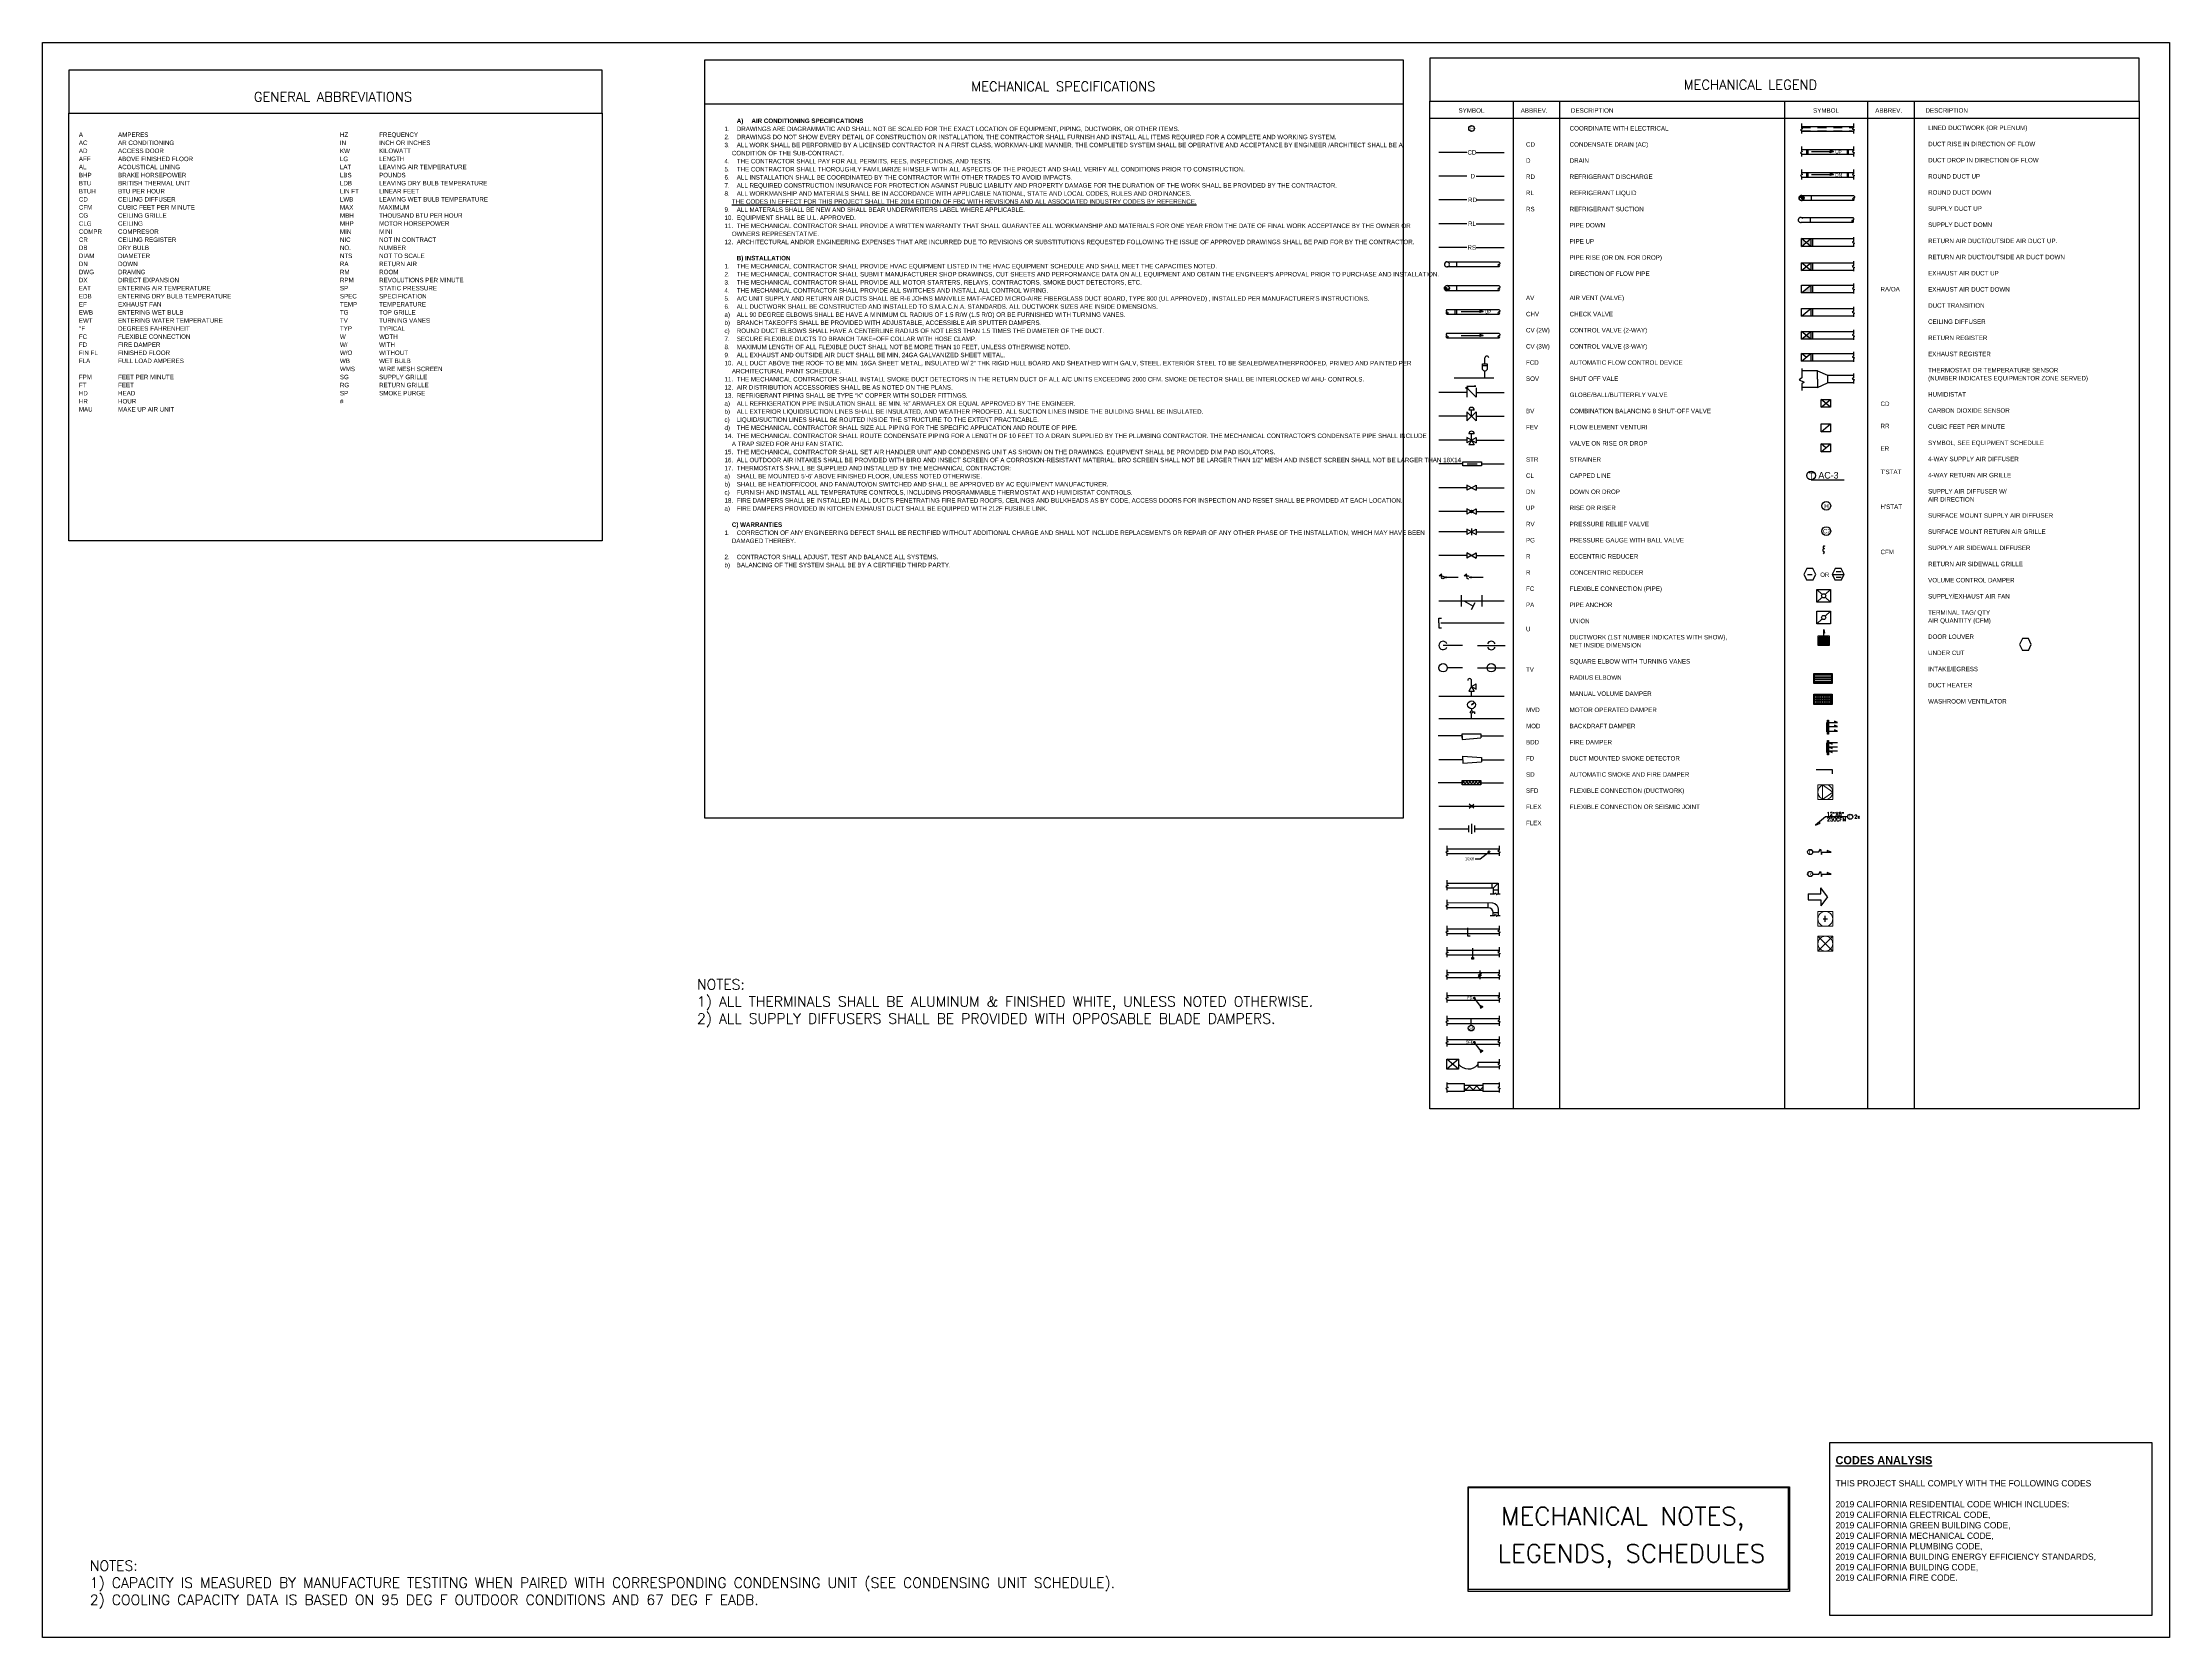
# Model space of a CAD drawing. Header units: millimetres. Extents: x 1605 to 1638, y 1273 to 1481.
# Drawn here: x 1605.81 to 1636.04, y 1324.3 to 1346.97 of the extents above; entities that cross this region are included whole.
import ezdxf
from ezdxf.enums import TextEntityAlignment as Align

# ---------------------------------------------------------------- set-up
doc = ezdxf.new("R2010")
doc.units = ezdxf.units.MM
doc.linetypes.add('HIDDEN', pattern=[0.375, 0.25, -0.125])
doc.layers.add('Electrico Salidas', color=160, linetype='Continuous', lineweight=15)
for name, color, linetype in [('info', 7, 'Continuous'), ('Plump', 7, 'Continuous'), ('TEXTM', 2, 'Continuous'), ('TEXTOS', 2, 'Continuous'), ('TEXTS', 1, 'Continuous')]:
    doc.layers.add(name, color=color, linetype=linetype)
doc.styles.add('TEXTM', font='romans9.shx')
doc.styles.add('TEXTS', font='romans9.shx')
doc.linetypes.add('BATTING', pattern='A,0.00254,-2.54,[134,ltypeshp.shx,S=2.54,R=0,X=-2.54,Y=0],-5.08,[134,ltypeshp.shx,S=2.54,R=180,X=2.54,Y=0],-2.54', length=10.16254)

msp = doc.modelspace()

# ---------------------------------------------------------------- hatches: boundary and pattern name
at = {"layer": 'info', "lineweight": -2}
h = msp.add_hatch(color=0, dxfattribs=at)
h.dxf.hatch_style = 1
h.paths.add_polyline_path([(1631.26944, 1345.42002), (1631.22219, 1345.42002), (1631.22219, 1345.40513)])
h.paths.add_polyline_path([(1631.22219, 1345.42002), (1631.26944, 1345.42002), (1631.22219, 1345.43491)])
h = msp.add_hatch(color=0, dxfattribs=at)
h.dxf.hatch_style = 1
h.paths.add_polyline_path([(1631.26944, 1345.09365), (1631.22219, 1345.09365), (1631.22219, 1345.07876)])
h.paths.add_polyline_path([(1631.22219, 1345.09365), (1631.26944, 1345.09365), (1631.22219, 1345.10854)])
h = msp.add_hatch(color=0, dxfattribs=at)
h.dxf.hatch_style = 1
edge = h.paths.add_edge_path()
edge.add_spline(control_points=[(1630.78039, 1344.76177), (1630.80229, 1344.77277), (1630.81144, 1344.77815), (1630.81279, 1344.75421), (1630.82491, 1344.74264), (1630.84025, 1344.75421), (1630.8531, 1344.76133)], knot_values=[0, 0, 0, 0, 1, 2, 3, 4, 4, 4, 4], degree=3, periodic=0)
edge.add_arc((1630.81674, 1344.76177), 0.03636, 359.306473, 540)
h = msp.add_hatch(color=0, dxfattribs=at)
h.dxf.hatch_style = 1
h.paths.add_polyline_path([(1630.81458, 1344.18402), (1630.81458, 1344.07358), (1630.88086, 1344.1288)])
h.paths.add_polyline_path([(1630.94713, 1344.18402), (1630.88086, 1344.1288), (1630.94713, 1344.07358)])
h.paths.add_polyline_path([(1630.94713, 1343.52379), (1630.88086, 1343.46858), (1630.94713, 1343.41336)])
h.paths.add_polyline_path([(1630.88086, 1343.46858), (1630.81458, 1343.41336), (1630.94713, 1343.41336)])
h.paths.add_polyline_path([(1630.94713, 1342.86385), (1630.88086, 1342.80863), (1630.94713, 1342.75341)])
h.paths.add_polyline_path([(1630.88086, 1342.80863), (1630.81458, 1342.75341), (1630.94713, 1342.75341)])
h = msp.add_hatch(color=0, dxfattribs=at)
h.dxf.hatch_style = 1
edge = h.paths.add_edge_path()
edge.add_spline(control_points=[(1625.81186, 1343.47906), (1625.79902, 1343.47194), (1625.78367, 1343.46037), (1625.77156, 1343.47194), (1625.77021, 1343.49589), (1625.76106, 1343.49051), (1625.73916, 1343.4795)], knot_values=[0, 0, 0, 0, 1, 2, 3, 4, 4, 4, 4], degree=3, periodic=0)
edge.add_arc((1625.77551, 1343.4795), 0.03636, 180, 359.306473)
h = msp.add_hatch(color=0, dxfattribs=at)
h.dxf.hatch_style = 1
h.paths.add_polyline_path([(1626.28865, 1343.14604), (1626.2414, 1343.14604), (1626.2414, 1343.13115)])
h.paths.add_polyline_path([(1626.2414, 1343.14604), (1626.28865, 1343.14604), (1626.2414, 1343.16093)])
h = msp.add_hatch(color=0, dxfattribs=at)
h.dxf.hatch_style = 1
h.paths.add_polyline_path([(1626.28865, 1342.80776), (1626.2414, 1342.80776), (1626.2414, 1342.79287)])
h.paths.add_polyline_path([(1626.2414, 1342.80776), (1626.28865, 1342.80776), (1626.2414, 1342.82265)])
h = msp.add_hatch(color=0, dxfattribs=at)
h.dxf.hatch_style = 1
h.paths.add_polyline_path([(1626.05766, 1342.06042), (1626.05766, 1342.04876, 0.20511876), (1626.0661, 1342.05238)], flags=17)
h.paths.add_polyline_path([(1626.04601, 1342.06042, 0.41421356), (1626.05766, 1342.04876), (1626.05766, 1342.06042), (1626.0661, 1342.05238, 0.19272068), (1626.06932, 1342.06042, 1)])
h = msp.add_hatch(color=0, dxfattribs=at)
h.dxf.hatch_style = 1
h.paths.add_polyline_path([(1626.18523, 1342.08605), (1626.16577, 1342.08605), (1626.16577, 1342.07992)])
h.paths.add_polyline_path([(1626.16577, 1342.08605), (1626.18523, 1342.08605), (1626.16577, 1342.09219)])
h = msp.add_hatch(color=0, dxfattribs=at)
h.dxf.hatch_style = 1
h.paths.add_polyline_path([(1626.10797, 1340.31423, 0.12743954), (1626.10548, 1340.30464, 0.12743954), (1626.10797, 1340.29504), (1626.12524, 1340.30464)])
h.paths.add_polyline_path([(1626.12524, 1340.30464), (1626.10797, 1340.29504, 0.27239505), (1626.12524, 1340.28488)])
h.paths.add_polyline_path([(1626.12524, 1340.32439, 0.27239505), (1626.10797, 1340.31423), (1626.12524, 1340.30464)])
h.paths.add_polyline_path([(1626.14251, 1340.31423, 0.27239505), (1626.12524, 1340.32439), (1626.12524, 1340.30464)])
h.paths.add_polyline_path([(1626.14499, 1340.30464, 0.12743954), (1626.14251, 1340.31423), (1626.12524, 1340.30464), (1626.14251, 1340.29504, 0.12743954)])
h.paths.add_polyline_path([(1626.12524, 1340.30464), (1626.12524, 1340.28488, 0.27239505), (1626.14251, 1340.29504)])
h = msp.add_hatch(color=0, dxfattribs=at)
h.dxf.hatch_style = 1
h.paths.add_polyline_path([(1625.69624, 1339.41962), (1625.6664, 1339.39005), (1625.7057, 1339.38023)])
h = msp.add_hatch(color=0, dxfattribs=at)
h.dxf.hatch_style = 1
h.paths.add_polyline_path([(1626.0512, 1339.41962), (1626.02137, 1339.39005), (1626.06067, 1339.38023)])
h = msp.add_hatch(color=0, dxfattribs=at)
h.dxf.hatch_style = 1
h.paths.add_polyline_path([(1631.13024, 1338.62816), (1631.13024, 1338.57572), (1631.14289, 1338.57572)])
h = msp.add_hatch(dxfattribs=at)
h.set_pattern_fill('ANSI37', color=0, scale=0.01)
h.set_pattern_definition([(45, (40.41313, 0.781004), (-0.0224506403, 0.0224506403), []), (135, (40.41313, 0.781004), (-0.0224506403, -0.0224506403), [])])
h.paths.add_polyline_path([(1626.2592, 1336.47821), (1625.99127, 1336.47821), (1625.99127, 1336.41879), (1626.2592, 1336.41879)])
h = msp.add_hatch(color=0, dxfattribs=at)
h.dxf.hatch_style = 1
h.paths.add_polyline_path([(1626.38584, 1335.46791, 1), (1626.36258, 1335.46791, 1)])
h = msp.add_hatch(color=0, dxfattribs=at)
h.dxf.hatch_style = 1
h.paths.add_polyline_path([(1626.17699, 1333.38786, 1), (1626.15373, 1333.38786, 1)])
h = msp.add_hatch(color=0, dxfattribs=at)
h.dxf.hatch_style = 1
h.paths.add_polyline_path([(1626.28478, 1333.26841), (1626.24503, 1333.28536), (1626.25165, 1333.24266)])
h = msp.add_hatch(color=0, dxfattribs=at)
h.dxf.hatch_style = 1
h.paths.add_polyline_path([(1626.17699, 1332.75951, 1), (1626.15373, 1332.75951, 1)])
h = msp.add_hatch(color=0, dxfattribs=at)
h.dxf.hatch_style = 1
h.paths.add_polyline_path([(1626.28478, 1332.64006), (1626.24503, 1332.65701), (1626.25165, 1332.61431)])
h = msp.add_hatch(dxfattribs=at)
h.set_pattern_fill('ANSI37', color=0, scale=0.0225)
h.set_pattern_definition([(45, (40.41313, 0.638936), (-0.0505139407, 0.0505139407), []), (135, (40.41313, 0.638936), (-0.0505139407, -0.0505139407), [])])
h.paths.add_polyline_path([(1626.02486, 1332.1486), (1626.02486, 1332.07498), (1626.28384, 1332.07498), (1626.28384, 1332.1486)])

# ---------------------------------------------------------------- linework, layer by layer
at = {"layer": 'Electrico Salidas', "color": 0}
for p, q in [((1631.11333, 1336.20978, 0.35988), (1631.11333, 1336.42037, 0.35988)), ((1631.11333, 1336.42037, 0.35988), (1631.25871, 1336.31508, 0.35988)), ((1631.25871, 1336.31508, 0.35988), (1631.11333, 1336.20978, 0.35988))]:
    msp.add_line(p, q, dxfattribs=at)
at = {"layer": 'Electrico Salidas', "color": 0, "elevation": 0.35988}
for points in [[(1631.04812, 1336.42037), (1631.25871, 1336.42037), (1631.25871, 1336.20978), (1631.04812, 1336.20978)], [(1631.04812, 1334.6183), (1631.25871, 1334.6183), (1631.25871, 1334.40771), (1631.04812, 1334.40771)], [(1631.04812, 1334.26528), (1631.25871, 1334.26528), (1631.25871, 1334.05469), (1631.04812, 1334.05469)]]:
    msp.add_lwpolyline(points, close=True, dxfattribs=at)
at = {"layer": 'Electrico Salidas', "color": 0}
for centre in [(1631.15341, 1336.31508, 0.35988), (1631.15341, 1334.51301, 0.35988), (1631.15341, 1334.15998, 0.35988)]:
    msp.add_circle(centre, 0.1053, dxfattribs=at)
at = {"layer": 'info', "color": 0, "lineweight": -2}
for p, q in [((1630.57336, 1346.7502), (1630.57336, 1346.7502)), ((1635.61242, 1346.13728), (1635.61242, 1346.7502)), ((1615.229, 1346.09793), (1625.15371, 1346.09793)), ((1626.71619, 1346.13728), (1626.71619, 1331.81064)), ((1627.37694, 1346.13728), (1627.37694, 1331.81064)), ((1631.75525, 1346.13728), (1631.75525, 1331.81064)), ((1632.41601, 1346.13728), (1632.41601, 1331.81064)), ((1625.53429, 1345.89425), (1630.57336, 1345.89425)), ((1630.57336, 1345.89425), (1635.61242, 1345.89425)), ((1630.83145, 1345.74587), (1630.7995, 1345.7307)), ((1630.7995, 1345.7307), (1630.81373, 1345.71984)), ((1630.81373, 1345.81839), (1630.81373, 1345.75705)), ((1630.81373, 1345.75705), (1630.83145, 1345.74587)), ((1630.81373, 1345.71984), (1630.81373, 1345.67721)), ((1631.5547, 1345.75705), (1631.53697, 1345.74587)), ((1631.53697, 1345.74587), (1631.56893, 1345.7307)), ((1631.5547, 1345.81839), (1631.5547, 1345.75705)), ((1631.56893, 1345.7307), (1631.5547, 1345.71984)), ((1631.5547, 1345.71984), (1631.5547, 1345.67721)), ((1626.05766, 1345.41008), (1625.66043, 1345.41008)), ((1626.19281, 1345.41008), (1626.59005, 1345.41008)), ((1630.83145, 1345.42022), (1630.7995, 1345.40505)), ((1630.7995, 1345.40505), (1630.81373, 1345.39419)), ((1630.81373, 1345.49273), (1630.81373, 1345.4314)), ((1630.81373, 1345.4314), (1630.83145, 1345.42022)), ((1630.81373, 1345.39419), (1630.81373, 1345.35155)), ((1630.88824, 1345.45157), (1630.88824, 1345.37886)), ((1630.9037, 1345.45157), (1630.9037, 1345.37886)), ((1630.95644, 1345.42002), (1631.26944, 1345.42002)), ((1631.26944, 1345.42002), (1631.22219, 1345.43491)), ((1631.22219, 1345.43491), (1631.22219, 1345.42002)), ((1631.26944, 1345.42002), (1631.22219, 1345.40513)), ((1631.22219, 1345.40513), (1631.22219, 1345.42002)), ((1631.46472, 1345.45157), (1631.46472, 1345.37886)), ((1631.48018, 1345.45157), (1631.48018, 1345.37886)), ((1631.5547, 1345.4314), (1631.53697, 1345.42022)), ((1631.53697, 1345.42022), (1631.56893, 1345.40505)), ((1631.5547, 1345.49273), (1631.5547, 1345.4314)), ((1631.56893, 1345.40505), (1631.5547, 1345.39419)), ((1631.5547, 1345.39419), (1631.5547, 1345.35155)), ((1626.05766, 1345.07216), (1625.66043, 1345.07216)), ((1626.19281, 1345.07216), (1626.59005, 1345.07216)), ((1630.83145, 1345.09384), (1630.7995, 1345.07867)), ((1630.7995, 1345.07867), (1630.81373, 1345.06781)), ((1630.81373, 1345.16636), (1630.81373, 1345.10502)), ((1630.81373, 1345.10502), (1630.83145, 1345.09384)), ((1630.81373, 1345.06781), (1630.81373, 1345.02518)), ((1630.88824, 1345.1252), (1630.88824, 1345.05249)), ((1630.9037, 1345.1252), (1630.9037, 1345.05249)), ((1630.95644, 1345.09365), (1631.26944, 1345.09365)), ((1631.26944, 1345.09365), (1631.22219, 1345.10854)), ((1631.22219, 1345.10854), (1631.22219, 1345.09365)), ((1631.26944, 1345.09365), (1631.22219, 1345.07876)), ((1631.22219, 1345.07876), (1631.22219, 1345.09365)), ((1631.46472, 1345.1252), (1631.46472, 1345.05249)), ((1631.48018, 1345.1252), (1631.48018, 1345.05249)), ((1631.5547, 1345.10502), (1631.53697, 1345.09384)), ((1631.53697, 1345.09384), (1631.56893, 1345.07867)), ((1631.5547, 1345.16636), (1631.5547, 1345.10502)), ((1631.56893, 1345.07867), (1631.5547, 1345.06781)), ((1631.5547, 1345.06781), (1631.5547, 1345.02518)), ((1626.05766, 1344.73389), (1625.66043, 1344.73389)), ((1626.19281, 1344.73389), (1626.59005, 1344.73389)), ((1630.95235, 1344.79812), (1630.95235, 1344.72541)), ((1626.05766, 1344.39561), (1625.66043, 1344.39561)), ((1626.19281, 1344.39561), (1626.59005, 1344.39561)), ((1630.93978, 1344.48392), (1630.93978, 1344.41121)), ((1630.94713, 1344.07358), (1630.81458, 1344.18402)), ((1630.81458, 1344.07358), (1630.94713, 1344.18402)), ((1630.97071, 1344.18402), (1630.97071, 1344.07358)), ((1631.5547, 1344.14498), (1631.53697, 1344.1338)), ((1631.53697, 1344.1338), (1631.56893, 1344.11863)), ((1631.5547, 1344.20631), (1631.5547, 1344.14498)), ((1631.56893, 1344.11863), (1631.5547, 1344.10777)), ((1631.5547, 1344.10777), (1631.5547, 1344.06514)), ((1626.05766, 1344.05734), (1625.66043, 1344.05734)), ((1625.91112, 1343.85413), (1625.91112, 1343.78142)), ((1626.19281, 1344.05734), (1626.59005, 1344.05734)), ((1630.94713, 1343.72892), (1630.81458, 1343.83935)), ((1630.81458, 1343.72892), (1630.94713, 1343.83935)), ((1630.97071, 1343.83935), (1630.97071, 1343.72892)), ((1631.5547, 1343.80031), (1631.53697, 1343.78914)), ((1631.53697, 1343.78914), (1631.56893, 1343.77397)), ((1631.5547, 1343.86165), (1631.5547, 1343.80031)), ((1625.91112, 1343.51586), (1625.91112, 1343.44314)), ((1630.81458, 1343.41336), (1630.94713, 1343.52379)), ((1630.97071, 1343.52379), (1630.97071, 1343.41336)), ((1631.5547, 1343.48476), (1631.53697, 1343.47358)), ((1631.56893, 1343.77397), (1631.5547, 1343.7631)), ((1631.5547, 1343.7631), (1631.5547, 1343.72047)), ((1631.5547, 1343.54609), (1631.5547, 1343.48476)), ((1630.81458, 1343.07911), (1630.94713, 1343.18954)), ((1630.97071, 1343.18954), (1630.97071, 1343.07911)), ((1631.53697, 1343.47358), (1631.56893, 1343.45841)), ((1631.56893, 1343.45841), (1631.5547, 1343.44755)), ((1631.5547, 1343.44755), (1631.5547, 1343.40491)), ((1631.5547, 1343.21184), (1631.5547, 1343.1505)), ((1625.88568, 1343.17758), (1625.88568, 1343.10487)), ((1625.91112, 1343.17758), (1625.91112, 1343.10487)), ((1625.97565, 1343.14604), (1626.28865, 1343.14604)), ((1626.28865, 1343.14604), (1626.2414, 1343.16093)), ((1626.2414, 1343.16093), (1626.2414, 1343.14604)), ((1626.28865, 1343.14604), (1626.2414, 1343.13115)), ((1626.2414, 1343.13115), (1626.2414, 1343.14604)), ((1631.5547, 1343.1505), (1631.53697, 1343.13933)), ((1631.53697, 1343.13933), (1631.56893, 1343.12416)), ((1631.56893, 1343.12416), (1631.5547, 1343.11329)), ((1631.5547, 1343.11329), (1631.5547, 1343.07066)), ((1631.5547, 1342.88614), (1631.5547, 1342.82481)), ((1625.97565, 1342.80776), (1626.28865, 1342.80776)), ((1626.28865, 1342.80776), (1626.2414, 1342.82265)), ((1626.2414, 1342.82265), (1626.2414, 1342.80776)), ((1626.28865, 1342.80776), (1626.2414, 1342.79287)), ((1626.2414, 1342.79287), (1626.2414, 1342.80776)), ((1630.94713, 1342.75341), (1630.81458, 1342.86385)), ((1630.81458, 1342.75341), (1630.94713, 1342.86385)), ((1630.97071, 1342.86385), (1630.97071, 1342.75341)), ((1631.5547, 1342.82481), (1631.53697, 1342.81363)), ((1631.53697, 1342.81363), (1631.56893, 1342.79846)), ((1631.56893, 1342.79846), (1631.5547, 1342.7876)), ((1631.5547, 1342.7876), (1631.5547, 1342.74497)), ((1631.5547, 1342.57449), (1631.5547, 1342.51315)), ((1626.28205, 1342.38023), (1626.34726, 1342.38023)), ((1626.31466, 1342.40276), (1626.31466, 1342.48737)), ((1626.31466, 1342.20129), (1626.31466, 1342.30329)), ((1630.88086, 1342.49697), (1630.81458, 1342.55219)), ((1630.81458, 1342.44176), (1630.94713, 1342.55219)), ((1630.81979, 1342.33874), (1630.81979, 1342.20262)), ((1631.04169, 1342.30526), (1630.82181, 1342.30526)), ((1630.97071, 1342.55219), (1630.97071, 1342.44176)), ((1631.04169, 1342.18644), (1631.04169, 1342.30526)), ((1631.04169, 1342.30526), (1631.18421, 1342.24166)), ((1631.5547, 1342.51315), (1631.53697, 1342.50198)), ((1631.53697, 1342.50198), (1631.56893, 1342.48681)), ((1631.56893, 1342.48681), (1631.5547, 1342.47594)), ((1631.5547, 1342.47594), (1631.5547, 1342.43331)), ((1626.05766, 1341.99599), (1625.66043, 1341.99599)), ((1626.44075, 1342.20129), (1625.88032, 1342.20129)), ((1626.05629, 1342.08605), (1626.18523, 1342.08605)), ((1626.05766, 1342.06042), (1626.05766, 1341.93157)), ((1626.19281, 1341.93157), (1626.05766, 1342.06042)), ((1626.18523, 1342.08605), (1626.16577, 1342.09219)), ((1626.16577, 1342.09219), (1626.16577, 1342.08605)), ((1626.18523, 1342.08605), (1626.16577, 1342.07992)), ((1626.16577, 1342.07992), (1626.16577, 1342.08605)), ((1626.19281, 1342.06042), (1626.19281, 1341.93157)), ((1626.19281, 1341.99599), (1626.59005, 1341.99599)), ((1630.81979, 1342.20262), (1630.78045, 1342.17782)), ((1630.78045, 1342.17782), (1630.85137, 1342.14415)), ((1630.85137, 1342.14415), (1630.81979, 1342.12004)), ((1630.81979, 1342.12004), (1630.81979, 1342.02543)), ((1631.04169, 1342.06762), (1630.82181, 1342.06762)), ((1631.04169, 1342.18644), (1631.04169, 1342.06762)), ((1631.04169, 1342.06762), (1631.18421, 1342.13123)), ((1631.18421, 1342.24166), (1631.18421, 1342.13123)), ((1631.5547, 1342.20262), (1631.53697, 1342.19144)), ((1631.53697, 1342.19144), (1631.56893, 1342.17627)), ((1631.5547, 1342.26396), (1631.5547, 1342.20262)), ((1631.56893, 1342.17627), (1631.5547, 1342.16541)), ((1631.5547, 1342.16541), (1631.5547, 1342.12278)), ((1626.05766, 1341.72215), (1626.05766, 1341.5933)), ((1626.19281, 1341.5933), (1626.05766, 1341.72215)), ((1626.19281, 1341.72215), (1626.05766, 1341.5933)), ((1626.16382, 1341.74572), (1626.08666, 1341.74572)), ((1626.12524, 1341.65772), (1626.12524, 1341.74572)), ((1626.19281, 1341.72215), (1626.19281, 1341.5933)), ((1631.22845, 1341.78827), (1631.09589, 1341.89871)), ((1631.09589, 1341.78827), (1631.22845, 1341.89871)), ((1626.05766, 1341.65772), (1625.66043, 1341.65772)), ((1626.16382, 1341.40745), (1626.08666, 1341.40745)), ((1626.12524, 1341.31945), (1626.12524, 1341.40745)), ((1626.19281, 1341.65772), (1626.59005, 1341.65772)), ((1631.09589, 1341.43801), (1631.22845, 1341.54845)), ((1626.05766, 1341.31945), (1625.66043, 1341.31945)), ((1626.12524, 1341.31945), (1626.05766, 1341.35698)), ((1626.05766, 1341.35698), (1626.05766, 1341.28192)), ((1626.12524, 1341.31945), (1626.05766, 1341.28192)), ((1626.12524, 1341.31945), (1626.0877, 1341.25188)), ((1626.16277, 1341.25188), (1626.0877, 1341.25188)), ((1626.12524, 1341.31945), (1626.19281, 1341.35698)), ((1626.12524, 1341.31945), (1626.16277, 1341.25188)), ((1626.12524, 1341.31945), (1626.19281, 1341.28192)), ((1626.19281, 1341.35698), (1626.19281, 1341.28192)), ((1626.19281, 1341.31945), (1626.59005, 1341.31945)), ((1631.16217, 1341.2091), (1631.09589, 1341.26432)), ((1631.09589, 1341.15388), (1631.22845, 1341.26432)), ((1625.99999, 1340.98118), (1625.66043, 1340.98118)), ((1626.06371, 1340.98118), (1626.2042, 1340.98118)), ((1626.26793, 1340.98118), (1626.59005, 1340.98118)), ((1626.05766, 1340.64291), (1625.66043, 1340.64291)), ((1626.12524, 1340.64291), (1626.05766, 1340.68044)), ((1626.05766, 1340.68044), (1626.05766, 1340.60537)), ((1626.12524, 1340.64291), (1626.05766, 1340.60537)), ((1626.12524, 1340.64291), (1626.19281, 1340.68044)), ((1626.12524, 1340.64291), (1626.19281, 1340.60537)), ((1626.19281, 1340.68044), (1626.19281, 1340.60537)), ((1626.19281, 1340.64291), (1626.59005, 1340.64291)), ((1630.9505, 1340.75341), (1631.42005, 1340.75341)), ((1626.05766, 1340.30464), (1625.66043, 1340.30464)), ((1626.12524, 1340.30464), (1626.05766, 1340.34217)), ((1626.05766, 1340.34217), (1626.05766, 1340.2671)), ((1626.12524, 1340.30464), (1626.05766, 1340.2671)), ((1626.12524, 1340.30464), (1626.19281, 1340.34217)), ((1626.12524, 1340.30464), (1626.19281, 1340.2671)), ((1626.19281, 1340.34217), (1626.19281, 1340.2671)), ((1626.19281, 1340.30464), (1626.59005, 1340.30464)), ((1626.05766, 1340.01614), (1625.66043, 1340.01614)), ((1626.12524, 1340.01614), (1626.05766, 1340.05367)), ((1626.05766, 1340.05367), (1626.05766, 1339.97861)), ((1626.12524, 1340.01614), (1626.05766, 1339.97861)), ((1626.12524, 1340.06274), (1626.12524, 1339.96954)), ((1626.12524, 1340.01614), (1626.19281, 1340.05367)), ((1626.12524, 1340.01614), (1626.19281, 1339.97861)), ((1626.19281, 1340.05367), (1626.19281, 1339.97861)), ((1626.19281, 1340.01614), (1626.59005, 1340.01614)), ((1626.05766, 1339.67787), (1625.66043, 1339.67787)), ((1626.11551, 1339.68327), (1626.05766, 1339.7154)), ((1626.05766, 1339.7154), (1626.05766, 1339.64033)), ((1626.11551, 1339.67246), (1626.05766, 1339.64033)), ((1626.13497, 1339.68327), (1626.19281, 1339.7154)), ((1626.13497, 1339.67246), (1626.19281, 1339.64033)), ((1626.19281, 1339.7154), (1626.19281, 1339.64033)), ((1626.19281, 1339.67787), (1626.59005, 1339.67787)), ((1625.6664, 1339.39005), (1625.69624, 1339.41962)), ((1625.7057, 1339.38023), (1625.6664, 1339.39005)), ((1625.7057, 1339.38023), (1625.69624, 1339.41962)), ((1625.93653, 1339.36681), (1625.73791, 1339.36681)), ((1625.75792, 1339.37855), (1625.75792, 1339.35507)), ((1626.02137, 1339.39005), (1626.0512, 1339.41962)), ((1626.06067, 1339.38023), (1626.02137, 1339.39005)), ((1626.06067, 1339.38023), (1626.0512, 1339.41962)), ((1626.2915, 1339.36681), (1626.09288, 1339.36681)), ((1626.11288, 1339.37855), (1626.11288, 1339.35507)), ((1630.89199, 1339.49553), (1630.8497, 1339.41095)), ((1630.8497, 1339.41095), (1630.89199, 1339.32637)), ((1630.97657, 1339.49553), (1630.89199, 1339.49553)), ((1630.97657, 1339.32637), (1630.89199, 1339.32637)), ((1630.89847, 1339.41004), (1630.96622, 1339.41004)), ((1631.01887, 1339.41095), (1630.97657, 1339.49553)), ((1630.97657, 1339.32637), (1631.01887, 1339.41095)), ((1631.29444, 1339.49553), (1631.25214, 1339.41095)), ((1631.25214, 1339.41095), (1631.29444, 1339.32637)), ((1631.25214, 1339.41095), (1631.42131, 1339.41095)), ((1631.37902, 1339.49553), (1631.29444, 1339.49553)), ((1631.37902, 1339.32637), (1631.29444, 1339.32637)), ((1631.30982, 1339.45181), (1631.37756, 1339.45181)), ((1631.30982, 1339.36997), (1631.37756, 1339.36997)), ((1631.42131, 1339.41095), (1631.37902, 1339.49553)), ((1631.37902, 1339.32637), (1631.42131, 1339.41095)), ((1625.66043, 1339.03653), (1626.59005, 1339.03653)), ((1625.97849, 1339.11703), (1625.97849, 1338.95604)), ((1626.01429, 1339.03653), (1626.14896, 1338.95991)), ((1626.14896, 1338.95991), (1626.11935, 1338.90787)), ((1626.14896, 1338.95991), (1626.17857, 1339.01195)), ((1626.27198, 1339.11703), (1626.27198, 1338.95604)), ((1631.10876, 1339.12534), (1631.03271, 1339.19503)), ((1631.03271, 1339.01673), (1631.10876, 1339.08641)), ((1631.15125, 1339.12534), (1631.2273, 1339.19503)), ((1631.2273, 1339.01673), (1631.15125, 1339.08641)), ((1625.66043, 1338.71988), (1625.66043, 1338.78747)), ((1625.66043, 1338.78747), (1625.69588, 1338.78747)), ((1625.66043, 1338.71988), (1625.66043, 1338.65229)), ((1625.66043, 1338.65229), (1625.69588, 1338.65229)), ((1625.69067, 1338.71988), (1626.59005, 1338.71988)), ((1631.03271, 1338.70877), (1631.10876, 1338.77845)), ((1631.15125, 1338.81738), (1631.2273, 1338.88707)), ((1625.99621, 1338.39982), (1625.7202, 1338.39982)), ((1626.20752, 1338.39982), (1626.60248, 1338.39982)), ((1631.06632, 1338.50879), (1631.19344, 1338.50879)), ((1631.06632, 1338.4999), (1631.19344, 1338.4999)), ((1631.06632, 1338.49101), (1631.19344, 1338.49101)), ((1631.06632, 1338.48212), (1631.19344, 1338.48212)), ((1631.06632, 1338.47323), (1631.19344, 1338.47323)), ((1631.06632, 1338.46434), (1631.19344, 1338.46434)), ((1631.06632, 1338.45545), (1631.19344, 1338.45545)), ((1631.06632, 1338.44656), (1631.19344, 1338.44656)), ((1631.06632, 1338.43767), (1631.19344, 1338.43767)), ((1631.06632, 1338.42878), (1631.19344, 1338.42878)), ((1631.06632, 1338.41989), (1631.19344, 1338.41989)), ((1631.13024, 1338.53464), (1631.13024, 1338.62816)), ((1631.13024, 1338.62816), (1631.14289, 1338.57572)), ((1631.14289, 1338.57572), (1631.13024, 1338.57572)), ((1633.95479, 1338.49788), (1633.9125, 1338.4133)), ((1633.9125, 1338.4133), (1633.95479, 1338.32872)), ((1634.03937, 1338.49788), (1633.95479, 1338.49788)), ((1634.08167, 1338.4133), (1634.03937, 1338.49788)), ((1634.03937, 1338.32872), (1634.08167, 1338.4133)), ((1625.99621, 1338.08317), (1625.77997, 1338.08317)), ((1626.20752, 1338.08317), (1626.60248, 1338.08317)), ((1634.03937, 1338.32872), (1633.95479, 1338.32872)), ((1626.12524, 1337.81625), (1626.0877, 1337.74868)), ((1626.0877, 1337.74868), (1626.16277, 1337.74868)), ((1626.12524, 1337.81625), (1626.12524, 1337.90087)), ((1626.12524, 1337.81625), (1626.19281, 1337.85379)), ((1626.12524, 1337.81625), (1626.16277, 1337.74868)), ((1626.12524, 1337.81625), (1626.19281, 1337.77872)), ((1626.12524, 1337.67811), (1626.12524, 1337.74868)), ((1626.19281, 1337.77872), (1626.19281, 1337.85379)), ((1630.99888, 1337.96841), (1631.24026, 1337.96841)), ((1630.99888, 1337.94379), (1631.24026, 1337.94379)), ((1630.99888, 1337.91917), (1631.24026, 1337.91917)), ((1630.99888, 1337.89454), (1631.24026, 1337.89454)), ((1625.66043, 1337.67811), (1626.59005, 1337.67811)), ((1626.1553, 1337.58182), (1626.12442, 1337.55784)), ((1626.12442, 1337.55784), (1626.12524, 1337.55655)), ((1626.12524, 1337.55655), (1626.1553, 1337.58182)), ((1626.12524, 1337.50121), (1626.12524, 1337.47297)), ((1626.1429, 1337.45531), (1626.16895, 1337.45531)), ((1626.16895, 1337.45531), (1626.16895, 1337.42673)), ((1630.99888, 1337.67097), (1631.24026, 1337.67097)), ((1630.99888, 1337.64635), (1631.24026, 1337.64635)), ((1630.99888, 1337.62173), (1631.24026, 1337.62173)), ((1630.99888, 1337.59711), (1631.24026, 1337.59711)), ((1631.03088, 1337.69559), (1631.03088, 1337.57097)), ((1631.06287, 1337.69559), (1631.06287, 1337.57097)), ((1631.09487, 1337.69559), (1631.09487, 1337.57097)), ((1631.12687, 1337.69559), (1631.12687, 1337.57097)), ((1631.15887, 1337.69559), (1631.15887, 1337.57097)), ((1631.19086, 1337.69559), (1631.19086, 1337.57097)), ((1631.22286, 1337.69559), (1631.22286, 1337.57097)), ((1625.66043, 1337.36161), (1626.59005, 1337.36161)), ((1626.12524, 1337.36161), (1626.12524, 1337.43218)), ((1631.20894, 1337.30355), (1631.32721, 1337.30355)), ((1631.20894, 1337.24633), (1631.32721, 1337.24633)), ((1631.20894, 1337.18168), (1631.32721, 1337.18168)), ((1631.32721, 1337.30355), (1631.28431, 1337.32254)), ((1631.28431, 1337.32254), (1631.28431, 1337.30355)), ((1631.32721, 1337.24633), (1631.28431, 1337.26532)), ((1631.28431, 1337.26532), (1631.28431, 1337.24633)), ((1631.32721, 1337.18168), (1631.28431, 1337.20067)), ((1631.28431, 1337.20067), (1631.28431, 1337.18168)), ((1625.99127, 1337.11602), (1625.65171, 1337.11602)), ((1625.99127, 1337.11602), (1625.99127, 1337.06439)), ((1625.99127, 1337.06439), (1626.2592, 1337.08632)), ((1626.2592, 1337.11602), (1626.58133, 1337.11602)), ((1631.32721, 1337.01788), (1631.20894, 1337.01788)), ((1631.20894, 1337.01788), (1631.25184, 1336.9989)), ((1631.32721, 1336.95323), (1631.20894, 1336.95323)), ((1631.20894, 1336.95323), (1631.25184, 1336.93425)), ((1631.32721, 1336.89601), (1631.20894, 1336.89601)), ((1631.20894, 1336.89601), (1631.25184, 1336.87702)), ((1631.25184, 1336.9989), (1631.25184, 1337.01788)), ((1631.25184, 1336.93425), (1631.25184, 1336.95323)), ((1631.25184, 1336.87702), (1631.25184, 1336.89601)), ((1625.99999, 1336.77619), (1625.66043, 1336.77619)), ((1625.99999, 1336.77619), (1625.99999, 1336.82782)), ((1625.99999, 1336.82782), (1626.26793, 1336.8059)), ((1625.99999, 1336.77619), (1625.99999, 1336.72456)), ((1625.99999, 1336.72456), (1626.26793, 1336.74649)), ((1626.26793, 1336.8059), (1626.26793, 1336.74649)), ((1626.26793, 1336.77619), (1626.59005, 1336.77619)), ((1631.02254, 1336.63654), (1631.25102, 1336.63654)), ((1631.25102, 1336.63654), (1631.25102, 1336.5763)), ((1625.99127, 1336.4485), (1625.65171, 1336.4485)), ((1626.2592, 1336.4485), (1626.58133, 1336.4485)), ((1625.66043, 1336.11474), (1626.59005, 1336.11474)), ((1626.09212, 1336.08609), (1626.15835, 1336.14339)), ((1626.15835, 1336.08609), (1626.09212, 1336.14339)), ((1631.15612, 1335.96498), (1631.01592, 1335.84364)), ((1631.46905, 1335.96498), (1631.15612, 1335.96498)), ((1625.66043, 1335.79311), (1626.08543, 1335.79311)), ((1626.12523, 1335.86519), (1626.12523, 1335.72102)), ((1626.12523, 1335.79311), (1626.12523, 1335.79311)), ((1626.16502, 1335.79311), (1626.59005, 1335.79311)), ((1631.01592, 1335.84364), (1631.0812, 1335.87498)), ((1631.0812, 1335.87498), (1631.06485, 1335.88599)), ((1625.79239, 1335.47734), (1625.76043, 1335.46217)), ((1625.76043, 1335.46217), (1625.77466, 1335.45131)), ((1625.77466, 1335.54985), (1625.77466, 1335.48852)), ((1625.77466, 1335.48852), (1625.79239, 1335.47734)), ((1625.77466, 1335.45131), (1625.77466, 1335.40868)), ((1626.17518, 1335.36715), (1626.24523, 1335.36715)), ((1626.24523, 1335.36715), (1626.37421, 1335.46791)), ((1626.51563, 1335.48852), (1626.4979, 1335.47734)), ((1626.4979, 1335.47734), (1626.52986, 1335.46217)), ((1626.51563, 1335.54985), (1626.51563, 1335.48852)), ((1626.52986, 1335.46217), (1626.51563, 1335.45131)), ((1626.51563, 1335.45131), (1626.51563, 1335.40868)), ((1630.97508, 1335.46388), (1631.06266, 1335.46388)), ((1631.06266, 1335.46388), (1631.08564, 1335.50191)), ((1631.08564, 1335.50191), (1631.09748, 1335.43022)), ((1631.09748, 1335.43022), (1631.11071, 1335.46363)), ((1631.11071, 1335.46363), (1631.23535, 1335.46363)), ((1631.23535, 1335.46363), (1631.18174, 1335.4859)), ((1631.18174, 1335.4859), (1631.18174, 1335.46363)), ((1625.77466, 1335.06141), (1625.77466, 1335.00007)), ((1626.41633, 1334.94754), (1626.41633, 1335.02025)), ((1626.43294, 1334.94754), (1626.50565, 1335.02025)), ((1630.97508, 1335.15073), (1631.06266, 1335.15073)), ((1631.06266, 1335.15073), (1631.08564, 1335.18876)), ((1631.08564, 1335.18876), (1631.09748, 1335.11707)), ((1631.09748, 1335.11707), (1631.11071, 1335.15048)), ((1631.11071, 1335.15048), (1631.23535, 1335.15048)), ((1631.23535, 1335.15048), (1631.18174, 1335.17275)), ((1631.18174, 1335.17275), (1631.18174, 1335.15048)), ((1625.79239, 1334.98889), (1625.76043, 1334.97372)), ((1625.76043, 1334.97372), (1625.77466, 1334.96286)), ((1625.79239, 1334.71343), (1625.76043, 1334.69826)), ((1625.77466, 1335.00007), (1625.79239, 1334.98889)), ((1625.77466, 1334.96286), (1625.77466, 1334.92023)), ((1625.77466, 1334.78594), (1625.77466, 1334.7246)), ((1625.77466, 1334.7246), (1625.79239, 1334.71343)), ((1626.36294, 1334.67207), (1626.36294, 1334.74478)), ((1626.39178, 1334.86702), (1626.45311, 1334.86702)), ((1626.43294, 1334.94754), (1626.43294, 1334.86702)), ((1626.43294, 1334.92795), (1626.50565, 1334.92795)), ((1626.45311, 1334.86702), (1626.46429, 1334.88474)), ((1626.46429, 1334.88474), (1626.47946, 1334.85279)), ((1626.47946, 1334.85279), (1626.49032, 1334.86702)), ((1626.49032, 1334.86702), (1626.53296, 1334.86702)), ((1630.91132, 1334.86765), (1630.91132, 1334.78324)), ((1630.91132, 1334.86765), (1631.09186, 1334.86765)), ((1630.91132, 1334.78324), (1631.09186, 1334.78324)), ((1631.09186, 1334.86765), (1631.09186, 1334.95206)), ((1631.18213, 1334.82544), (1631.09186, 1334.95206)), ((1631.18213, 1334.82544), (1631.09186, 1334.69882)), ((1631.09186, 1334.78324), (1631.09186, 1334.69882)), ((1625.76043, 1334.69826), (1625.77466, 1334.68739)), ((1625.77466, 1334.68739), (1625.77466, 1334.64476)), ((1625.77466, 1334.41228), (1625.77466, 1334.35095)), ((1626.39178, 1334.56139), (1626.45311, 1334.56139)), ((1626.43294, 1334.60207), (1626.50565, 1334.60351)), ((1626.45311, 1334.56139), (1626.46429, 1334.57911)), ((1626.46429, 1334.57911), (1626.47946, 1334.54716)), ((1626.47946, 1334.54716), (1626.49032, 1334.56139)), ((1626.49032, 1334.56139), (1626.53296, 1334.56139)), ((1626.51563, 1334.41228), (1626.51563, 1334.35095)), ((1631.12181, 1334.51301, 0.35988), (1631.15341, 1334.51301, 0.35988)), ((1631.15341, 1334.51301, 0.35988), (1631.15341, 1334.55455, 0.35988)), ((1631.15341, 1334.51301, 0.35988), (1631.18501, 1334.51301, 0.35988)), ((1631.15341, 1334.47146, 0.35988), (1631.15341, 1334.51301, 0.35988)), ((1625.79239, 1334.33977), (1625.76043, 1334.3246)), ((1625.76043, 1334.3246), (1625.77466, 1334.31374)), ((1625.77466, 1334.35095), (1625.79239, 1334.33977)), ((1625.77466, 1334.31374), (1625.77466, 1334.2711)), ((1625.77466, 1334.10991), (1625.77466, 1334.04857)), ((1626.06982, 1334.38592), (1626.06982, 1334.27151)), ((1626.06982, 1334.27151), (1626.10312, 1334.27151)), ((1626.51563, 1334.35095), (1626.4979, 1334.33977)), ((1626.4979, 1334.33977), (1626.52986, 1334.3246)), ((1626.52986, 1334.3246), (1626.51563, 1334.31374)), ((1626.51563, 1334.31374), (1626.51563, 1334.2711)), ((1626.51563, 1334.10991), (1626.51563, 1334.04857)), ((1631.25871, 1334.26528, 0.35988), (1631.04812, 1334.05469, 0.35988)), ((1631.25871, 1334.05469, 0.35988), (1631.04812, 1334.26528, 0.35988)), ((1625.79239, 1334.0374), (1625.76043, 1334.02223)), ((1625.76043, 1334.02223), (1625.77466, 1334.01136)), ((1625.77466, 1334.04857), (1625.79239, 1334.0374)), ((1625.77466, 1334.01136), (1625.77466, 1333.96873)), ((1626.13959, 1334.09838), (1626.13959, 1333.96526)), ((1626.51563, 1334.04857), (1626.4979, 1334.0374)), ((1626.4979, 1334.0374), (1626.52986, 1334.02223)), ((1626.52986, 1334.02223), (1626.51563, 1334.01136)), ((1626.51563, 1334.01136), (1626.51563, 1333.96873)), ((1625.79239, 1333.71771), (1625.76043, 1333.70254)), ((1625.76043, 1333.70254), (1625.77466, 1333.69168)), ((1625.77466, 1333.79022), (1625.77466, 1333.72889)), ((1625.77466, 1333.72889), (1625.79239, 1333.71771)), ((1625.77466, 1333.69168), (1625.77466, 1333.64904)), ((1626.22064, 1333.71396), (1626.26527, 1333.73929)), ((1626.22064, 1333.69001), (1626.26527, 1333.71534)), ((1626.24394, 1333.77843), (1626.24394, 1333.65389)), ((1626.51563, 1333.72889), (1626.4979, 1333.71771)), ((1626.4979, 1333.71771), (1626.52986, 1333.70254)), ((1626.51563, 1333.79022), (1626.51563, 1333.72889)), ((1626.52986, 1333.70254), (1626.51563, 1333.69168)), ((1626.51563, 1333.69168), (1626.51563, 1333.64904)), ((1625.79239, 1333.39481), (1625.76043, 1333.37964)), ((1625.76043, 1333.37964), (1625.77466, 1333.36877)), ((1625.77466, 1333.46732), (1625.77466, 1333.40598)), ((1625.77466, 1333.40598), (1625.79239, 1333.39481)), ((1625.77466, 1333.36877), (1625.77466, 1333.32614)), ((1626.24503, 1333.28536), (1626.16462, 1333.38881)), ((1626.24503, 1333.28536), (1626.25165, 1333.24266)), ((1626.24503, 1333.28536), (1626.28478, 1333.26841)), ((1626.25165, 1333.24266), (1626.28478, 1333.26841)), ((1626.51563, 1333.40598), (1626.4979, 1333.39481)), ((1626.4979, 1333.39481), (1626.52986, 1333.37964)), ((1626.51563, 1333.46732), (1626.51563, 1333.40598)), ((1626.52986, 1333.37964), (1626.51563, 1333.36877)), ((1626.51563, 1333.36877), (1626.51563, 1333.32614)), ((1625.79239, 1333.06318), (1625.76043, 1333.04801)), ((1625.76043, 1333.04801), (1625.77466, 1333.03715)), ((1625.77466, 1333.13569), (1625.77466, 1333.07436)), ((1625.77466, 1333.07436), (1625.79239, 1333.06318)), ((1625.77466, 1333.03715), (1625.77466, 1332.99451)), ((1626.1199, 1333.00169), (1626.1199, 1333.09453)), ((1626.51563, 1333.07436), (1626.4979, 1333.06318)), ((1626.4979, 1333.06318), (1626.52986, 1333.04801)), ((1626.51563, 1333.13569), (1626.51563, 1333.07436)), ((1626.52986, 1333.04801), (1626.51563, 1333.03715)), ((1626.51563, 1333.03715), (1626.51563, 1332.99451)), ((1625.79239, 1332.76646), (1625.76043, 1332.75129)), ((1625.76043, 1332.75129), (1625.77466, 1332.74043)), ((1625.77466, 1332.83897), (1625.77466, 1332.77764)), ((1625.77466, 1332.77764), (1625.79239, 1332.76646)), ((1625.77466, 1332.74043), (1625.77466, 1332.69779)), ((1626.24503, 1332.65701), (1626.16462, 1332.76047)), ((1626.24503, 1332.65701), (1626.25165, 1332.61431)), ((1626.24503, 1332.65701), (1626.28478, 1332.64006)), ((1626.25165, 1332.61431), (1626.28478, 1332.64006)), ((1626.51563, 1332.77764), (1626.4979, 1332.76646)), ((1626.4979, 1332.76646), (1626.52986, 1332.75129)), ((1626.51563, 1332.83897), (1626.51563, 1332.77764)), ((1626.52986, 1332.75129), (1626.51563, 1332.74043)), ((1626.51563, 1332.74043), (1626.51563, 1332.69779)), ((1625.94038, 1332.37466), (1625.77466, 1332.5184)), ((1625.94038, 1332.5184), (1625.77466, 1332.37466)), ((1626.21624, 1332.47724), (1626.21624, 1332.40453)), ((1626.51563, 1332.45707), (1626.4979, 1332.44589)), ((1626.4979, 1332.44589), (1626.52986, 1332.43072)), ((1626.51563, 1332.5184), (1626.51563, 1332.45707)), ((1626.52986, 1332.43072), (1626.51563, 1332.41986)), ((1626.51563, 1332.41986), (1626.51563, 1332.37722)), ((1625.79239, 1332.11589), (1625.76043, 1332.10072)), ((1625.76043, 1332.10072), (1625.77466, 1332.08986)), ((1625.77466, 1332.1884), (1625.77466, 1332.12707)), ((1625.77466, 1332.12707), (1625.79239, 1332.11589)), ((1625.77466, 1332.08986), (1625.77466, 1332.04723)), ((1626.51563, 1332.12707), (1626.4979, 1332.11589)), ((1626.4979, 1332.11589), (1626.52986, 1332.10072)), ((1626.51563, 1332.1884), (1626.51563, 1332.12707)), ((1626.52986, 1332.10072), (1626.51563, 1332.08986)), ((1626.51563, 1332.08986), (1626.51563, 1332.04723))]:
    msp.add_line(p, q, dxfattribs=at)
at = {"layer": 'info', "color": 0, "linetype": 'HIDDEN', "lineweight": -2, "ltscale": 0.5}
for p, q in [((1630.81924, 1345.76198), (1631.53655, 1345.76198)), ((1630.81924, 1345.7182), (1631.53655, 1345.7182))]:
    msp.add_line(p, q, dxfattribs=at)
at = {"layer": 'info', "color": 0, "lineweight": -2}
for points in [[(1630.81458, 1345.77723), (1631.55384, 1345.77723)], [(1631.55384, 1345.70452), (1630.81458, 1345.70452)], [(1630.81458, 1345.45157), (1631.55384, 1345.45157)], [(1631.55384, 1345.37886), (1630.81458, 1345.37886)], [(1630.81458, 1345.1252), (1631.55384, 1345.1252)], [(1631.55384, 1345.05249), (1630.81458, 1345.05249)], [(1630.81674, 1344.79812), (1631.55601, 1344.79812)], [(1631.55601, 1344.72541), (1630.81674, 1344.72541)], [(1630.80417, 1344.48392), (1631.54343, 1344.48392)], [(1631.54343, 1344.41121), (1630.80417, 1344.41121)], [(1630.81458, 1344.18402), (1631.55384, 1344.18402)], [(1625.77551, 1343.85413), (1626.51478, 1343.85413)], [(1631.55384, 1344.07358), (1630.81458, 1344.07358)], [(1630.81458, 1343.83935), (1631.55384, 1343.83935)], [(1626.51478, 1343.78142), (1625.77551, 1343.78142)], [(1625.77551, 1343.51586), (1626.51478, 1343.51586)], [(1631.55384, 1343.72892), (1630.81458, 1343.72892)], [(1630.81458, 1343.52379), (1631.55384, 1343.52379)], [(1626.51478, 1343.44314), (1625.77551, 1343.44314)], [(1631.55384, 1343.41336), (1630.81458, 1343.41336)], [(1630.81458, 1343.18954), (1631.55384, 1343.18954)], [(1625.77551, 1343.17758), (1626.51478, 1343.17758)], [(1626.51478, 1343.10487), (1625.77551, 1343.10487)], [(1631.55384, 1343.07911), (1630.81458, 1343.07911)], [(1625.77551, 1342.83931), (1626.51478, 1342.83931)], [(1626.51478, 1342.7666), (1625.77551, 1342.7666)], [(1630.81458, 1342.86385), (1631.55384, 1342.86385)], [(1631.55384, 1342.75341), (1630.81458, 1342.75341)], [(1626.28205, 1342.32483), (1626.28205, 1342.40276), (1626.34726, 1342.40276), (1626.34726, 1342.32483)], [(1630.81458, 1342.55219), (1631.55384, 1342.55219)], [(1631.55384, 1342.44176), (1630.81458, 1342.44176)], [(1631.18421, 1342.24166), (1631.55384, 1342.24166)], [(1631.55384, 1342.13123), (1631.18421, 1342.13123)], [(1625.99127, 1337.08632), (1625.99127, 1337.14573), (1626.2592, 1337.14573), (1626.2592, 1337.08632)], [(1626.08543, 1335.74489), (1626.08543, 1335.84133)], [(1626.16502, 1335.84133), (1626.16502, 1335.74489)], [(1625.77551, 1335.5087), (1626.51478, 1335.5087)], [(1626.51478, 1335.43598), (1625.77551, 1335.43598)], [(1625.77551, 1335.02025), (1626.50565, 1335.02025)], [(1626.50565, 1335.02025), (1626.50565, 1334.86787)], [(1626.43294, 1334.94754), (1625.77551, 1334.94754)], [(1625.77551, 1334.37112), (1626.51478, 1334.37112)], [(1626.51478, 1334.29841), (1625.77551, 1334.29841)], [(1625.77551, 1334.06875), (1626.51478, 1334.06875)], [(1626.51478, 1333.99604), (1625.77551, 1333.99604)], [(1625.77551, 1333.74906), (1626.51478, 1333.74906)], [(1626.51478, 1333.67635), (1625.77551, 1333.67635)], [(1625.77551, 1333.42616), (1626.51478, 1333.42616)], [(1626.51478, 1333.35345), (1625.77551, 1333.35345)], [(1625.77551, 1333.09453), (1626.51478, 1333.09453)], [(1626.51478, 1333.02182), (1625.77551, 1333.02182)], [(1625.77551, 1332.79781), (1626.51478, 1332.79781)], [(1626.51478, 1332.7251), (1625.77551, 1332.7251)], [(1626.21624, 1332.47724), (1626.51478, 1332.47724)], [(1626.51478, 1332.40453), (1626.21624, 1332.40453)], [(1626.02486, 1332.05981), (1625.77551, 1332.05981)], [(1625.77706, 1332.17049), (1626.02486, 1332.17049)], [(1626.02486, 1332.05981), (1626.02486, 1332.17049)], [(1626.28384, 1332.17049), (1626.28384, 1332.05981)], [(1626.28384, 1332.17049), (1626.51633, 1332.17049)], [(1626.51478, 1332.05981), (1626.28384, 1332.05981)]]:
    msp.add_lwpolyline(points, dxfattribs=at)
for points in [[(1630.81458, 1344.18402), (1630.94713, 1344.18402), (1630.94713, 1344.07358), (1630.81458, 1344.07358)], [(1630.81458, 1343.83935), (1630.94713, 1343.83935), (1630.94713, 1343.72892), (1630.81458, 1343.72892)], [(1630.81458, 1343.52379), (1630.94713, 1343.52379), (1630.94713, 1343.41336), (1630.81458, 1343.41336)], [(1630.81458, 1343.18954), (1630.94713, 1343.18954), (1630.94713, 1343.07911), (1630.81458, 1343.07911)], [(1630.81458, 1342.86385), (1630.94713, 1342.86385), (1630.94713, 1342.75341), (1630.81458, 1342.75341)], [(1630.81458, 1342.55219), (1630.94713, 1342.55219), (1630.94713, 1342.44176), (1630.81458, 1342.44176)], [(1631.09589, 1341.89871), (1631.22845, 1341.89871), (1631.22845, 1341.78827), (1631.09589, 1341.78827)], [(1631.09589, 1341.54845), (1631.22845, 1341.54845), (1631.22845, 1341.43801), (1631.09589, 1341.43801)], [(1631.09589, 1341.26432), (1631.22845, 1341.26432), (1631.22845, 1341.15388), (1631.09589, 1341.15388)], [(1625.99999, 1341.01089), (1626.26793, 1341.01089), (1626.26793, 1340.95147), (1625.99999, 1340.95147)], [(1626.10935, 1339.68327), (1626.14041, 1339.68327), (1626.14041, 1339.67246), (1626.10935, 1339.67246)], [(1631.03271, 1339.19503), (1631.2273, 1339.19503), (1631.2273, 1339.01673), (1631.03271, 1339.01673)], [(1631.03271, 1338.88707), (1631.2273, 1338.88707), (1631.2273, 1338.70877), (1631.03271, 1338.70877)], [(1631.0514, 1338.53464), (1631.20908, 1338.53464), (1631.20908, 1338.40106), (1631.0514, 1338.40106)], [(1631.06632, 1338.51768), (1631.19344, 1338.51768), (1631.19344, 1338.41507), (1631.06632, 1338.41507)], [(1630.98916, 1338.00321), (1631.24993, 1338.00321), (1631.24993, 1337.85812), (1630.98916, 1337.85812)], [(1630.99888, 1337.99303), (1631.24026, 1337.99303), (1631.24026, 1337.86841), (1630.99888, 1337.86841)], [(1630.98916, 1337.70577), (1631.24993, 1337.70577), (1631.24993, 1337.56068), (1630.98916, 1337.56068)], [(1630.99888, 1337.69559), (1631.24026, 1337.69559), (1631.24026, 1337.57097), (1630.99888, 1337.57097)], [(1631.17407, 1337.30674), (1631.18676, 1337.30674), (1631.18676, 1337.17206), (1631.17407, 1337.17206)], [(1631.18676, 1337.34019), (1631.19855, 1337.34019), (1631.19855, 1337.13861), (1631.18676, 1337.13861)], [(1631.17407, 1337.01364), (1631.18676, 1337.01364), (1631.18676, 1336.87896), (1631.17407, 1336.87896)], [(1631.18676, 1337.04709), (1631.19855, 1337.04709), (1631.19855, 1336.84551), (1631.18676, 1336.84551)], [(1625.99127, 1336.47821), (1626.2592, 1336.47821), (1626.2592, 1336.41879), (1625.99127, 1336.41879)], [(1626.12739, 1333.96526), (1626.15179, 1333.96526), (1626.15179, 1333.94157), (1626.12739, 1333.94157)], [(1625.77466, 1332.5184), (1625.94038, 1332.5184), (1625.94038, 1332.37466), (1625.77466, 1332.37466)], [(1626.02486, 1332.1486), (1626.28384, 1332.1486), (1626.28384, 1332.07498), (1626.02486, 1332.07498)], [(1631.21529, 1327.06783), (1635.795, 1327.06783), (1635.795, 1324.61091), (1631.21529, 1324.61091)], [(1630.64653, 1324.95255), (1626.0766, 1324.95255), (1626.0766, 1326.44049), (1630.64653, 1326.44049)], [(1626.08302, 1326.43143), (1630.6273, 1326.43143), (1630.6273, 1324.97815), (1626.08302, 1324.97815)]]:
    msp.add_lwpolyline(points, close=True, dxfattribs=at)
for points in [[(1625.77551, 1334.74478), (1626.42346, 1334.74318, -0.36268117), (1626.50565, 1334.64478), (1626.50565, 1334.56224)], [(1626.43294, 1334.56139), (1626.43294, 1334.60207, 0.41421356), (1626.36294, 1334.67207), (1625.77551, 1334.67207)]]:
    msp.add_lwpolyline(points, format="xyb", dxfattribs=at)
for centre, radius in [((1626.12524, 1345.7487), 0.04084), ((1630.81674, 1344.76177), 0.03636), ((1625.77551, 1343.4795), 0.03636), ((1626.05766, 1342.06042), 0.01165), ((1630.9505, 1340.81555), 0.06214), ((1626.12524, 1340.30464), 0.01975), ((1631.16739, 1340.38409), 0.06214), ((1631.16739, 1340.02632), 0.06214), ((1625.71901, 1339.36681), 0.0189), ((1631.13, 1339.10588), 0.02881), ((1631.13, 1338.79792), 0.02881), ((1625.7202, 1338.08317), 0.05977), ((1626.405, 1338.08317), 0.05977), ((1626.12524, 1337.55655), 0.05534), ((1626.12524, 1337.45531), 0.01766), ((1631.50594, 1335.96498), 0.03688), ((1626.37421, 1335.46791), 0.01163), ((1630.9382, 1335.46388), 0.03688), ((1630.9382, 1335.15073), 0.03688), ((1626.16536, 1333.38786), 0.01163), ((1626.1199, 1332.96049), 0.0412), ((1626.16536, 1332.75951), 0.01163)]:
    msp.add_circle(centre, radius, dxfattribs=at)
for centre, radius, start, end in [((1630.81674, 1344.76177), 0.03636, 38.779566, 305.931178), ((1630.81674, 1344.76177), 0.03636, 320.646877, 349.179754), ((1630.81674, 1344.76177), 0.03636, 359.306473, 26.788698), ((1630.80417, 1344.44756), 0.03636, 38.779566, 305.931178), ((1625.77551, 1343.81777), 0.03636, 38.779566, 305.931178), ((1625.77551, 1343.81777), 0.03636, 320.646877, 349.179754), ((1625.77551, 1343.81777), 0.03636, 359.306473, 26.788698), ((1625.77551, 1343.4795), 0.03636, 38.779566, 305.931178), ((1625.77551, 1343.4795), 0.03636, 359.306473, 26.788698), ((1625.77551, 1343.4795), 0.03636, 320.646877, 349.179754), ((1626.31466, 1342.33873), 0.03544, 203.09169, 336.90831), ((1626.34211, 1342.48737), 0.02746, 0, 180), ((1626.12524, 1341.74572), 0.03858, 0, 180), ((1626.12524, 1341.40745), 0.03858, 0, 180), ((1631.13914, 1339.75471), 0.02251, 87.189205, 294.255841), ((1631.13809, 1339.79452), 0.01747, 41.726168, 277.086533), ((1631.10789, 1339.71928), 0.02782, 318.962834, 30.538304), ((1626.07397, 1339.36681), 0.0189, 36.655331, 311.132349), ((1625.7202, 1338.39982), 0.05977, 24.330144, 335.669856), ((1626.405, 1338.39982), 0.05977, 24.330144, 155.669856), ((1626.405, 1338.39982), 0.05977, 204.330144, 335.669856), ((1626.09778, 1337.90087), 0.02746, 0, 180)]:
    msp.add_arc(centre, radius, start, end, dxfattribs=at)
at = {"layer": 'info', "color": 0, "linetype": 'BATTING', "lineweight": -2, "ltscale": 0.0025}
msp.add_arc((1626.08071, 1332.56135), 0.18133, 219.290508, 318.365799, dxfattribs=at)
at = {"layer": 'info', "color": 0, "lineweight": -2}
for points in [[(1630.78039, 1344.76177), (1630.80229, 1344.77277), (1630.81144, 1344.77815), (1630.81279, 1344.75421), (1630.82491, 1344.74264), (1630.84025, 1344.75421), (1630.8531, 1344.76133)], [(1631.55601, 1344.79812), (1631.57121, 1344.78428), (1631.57037, 1344.77372), (1631.56318, 1344.7657), (1631.54798, 1344.75768), (1631.53995, 1344.74965), (1631.54206, 1344.74163), (1631.55601, 1344.72541)], [(1631.55601, 1344.72541), (1631.56528, 1344.73403), (1631.5674, 1344.74856), (1631.56396, 1344.75596), (1631.559, 1344.7638)], [(1631.54343, 1344.48392), (1631.55864, 1344.47007), (1631.55779, 1344.45951), (1631.55061, 1344.45149), (1631.5354, 1344.44347), (1631.52737, 1344.43545), (1631.52949, 1344.42743), (1631.54343, 1344.41121)], [(1631.54343, 1344.41121), (1631.55271, 1344.41982), (1631.55482, 1344.43436), (1631.55139, 1344.44176), (1631.54643, 1344.44959)], [(1626.51478, 1343.85413), (1626.52998, 1343.84028), (1626.52913, 1343.82972), (1626.52195, 1343.8217), (1626.50674, 1343.81368), (1626.49872, 1343.80566), (1626.50083, 1343.79764), (1626.51478, 1343.78142)], [(1626.51478, 1343.78142), (1626.52405, 1343.79003), (1626.52617, 1343.80457), (1626.52273, 1343.81197), (1626.51777, 1343.8198)], [(1625.73916, 1343.4795), (1625.76106, 1343.49051), (1625.77021, 1343.49589), (1625.77156, 1343.47194), (1625.78367, 1343.46037), (1625.79902, 1343.47194), (1625.81186, 1343.47906)], [(1626.51478, 1343.51586), (1626.52998, 1343.50201), (1626.52913, 1343.49145), (1626.52195, 1343.48343), (1626.50674, 1343.47541), (1626.49872, 1343.46739), (1626.50083, 1343.45936), (1626.51478, 1343.44314)], [(1626.51478, 1343.44314), (1626.52405, 1343.45176), (1626.52617, 1343.4663), (1626.52273, 1343.4737), (1626.51777, 1343.48153)], [(1625.77551, 1343.17758), (1625.76031, 1343.16374), (1625.76115, 1343.15318), (1625.76833, 1343.14516), (1625.78354, 1343.13714), (1625.79157, 1343.12912), (1625.78946, 1343.12109), (1625.77551, 1343.10487)], [(1625.77551, 1343.10487), (1625.76623, 1343.11349), (1625.76412, 1343.12803), (1625.76756, 1343.13543), (1625.77252, 1343.14326)], [(1626.51478, 1343.17758), (1626.52998, 1343.16374), (1626.52913, 1343.15318), (1626.52195, 1343.14516), (1626.50674, 1343.13714), (1626.49872, 1343.12912), (1626.50083, 1343.12109), (1626.51478, 1343.10487)], [(1626.51478, 1343.10487), (1626.52405, 1343.11349), (1626.52617, 1343.12803), (1626.52273, 1343.13543), (1626.51777, 1343.14326)], [(1625.77551, 1342.83931), (1625.76031, 1342.82547), (1625.76115, 1342.81491), (1625.76833, 1342.80689), (1625.78354, 1342.79887), (1625.79157, 1342.79084), (1625.78946, 1342.78282), (1625.77551, 1342.7666)], [(1625.77551, 1342.7666), (1625.76623, 1342.77522), (1625.76412, 1342.78975), (1625.76756, 1342.79715), (1625.77252, 1342.80499)], [(1626.51478, 1342.83931), (1626.52998, 1342.82547), (1626.52913, 1342.81491), (1626.52195, 1342.80689), (1626.50674, 1342.79887), (1626.49872, 1342.79084), (1626.50083, 1342.78282), (1626.51478, 1342.7666)], [(1626.51478, 1342.7666), (1626.52405, 1342.77522), (1626.52617, 1342.78975), (1626.52273, 1342.79715), (1626.51777, 1342.80499)]]:
    msp.add_open_spline(points, degree=3, dxfattribs=at)
at = {"layer": 'Plump'}
msp.add_lwpolyline([(1636.04498, 1324.29766), (1605.81366, 1324.29766), (1605.81366, 1346.97116), (1636.04498, 1346.97116)], close=True, dxfattribs=at)
at = {"layer": 'Plump', "color": 0, "lineweight": -2}
for points in [[(1606.18573, 1345.96488), (1613.76953, 1345.96488), (1613.76953, 1346.5778), (1606.18573, 1346.5778)], [(1615.229, 1346.72581), (1625.15371, 1346.72581), (1625.15371, 1335.94267), (1615.229, 1335.94267)], [(1606.18573, 1345.96488), (1613.76953, 1345.96488), (1613.76953, 1339.88777), (1606.18573, 1339.88777)], [(1625.53429, 1346.13728), (1630.57336, 1346.13728), (1630.57336, 1331.81064), (1625.53429, 1331.81064)]]:
    msp.add_lwpolyline(points, close=True, dxfattribs=at)
for points in [[(1630.57336, 1346.7502), (1625.53429, 1346.7502), (1625.53429, 1346.13728), (1625.53429, 1346.13728)], [(1635.61242, 1346.7502), (1630.57336, 1346.7502)], [(1630.57336, 1346.13728), (1630.57336, 1346.13728), (1635.61242, 1346.13728), (1635.61242, 1331.81064), (1630.57336, 1331.81064), (1630.57336, 1331.81064)]]:
    msp.add_lwpolyline(points, dxfattribs=at)

# ---------------------------------------------------------------- texts
at = {"layer": 'TEXTM', "color": 0, "style": 'TEXTM'}
for s, height, p in [('GENERAL ABBREVIATIONS', 0.1362414, (1609.94211, 1346.13079)), ('MECHANICAL SPECIFICATIONS', 0.1362414, (1620.32259, 1346.2788)), ('MECHANICAL LEGEND', 0.1362414, (1630.08939, 1346.3032)), ('MECHANICAL NOTES,', 0.2562923, (1628.27468, 1325.89506)), ('LEGENDS, SCHEDULES', 0.2562923, (1628.39938, 1325.36527))]:
    msp.add_text(s, height=height, dxfattribs=at).set_placement(p, align=Align.CENTER)
at = {"layer": 'TEXTOS', "color": 0, "attachment_point": 1, "style": 'TEXTM'}
for s, width, gutter_width, heights, insert, char_height in [('{\\fAptos|b0|i0|c0|p34;\\H0.91667x;SYMBOL}', 5.0264423, 5.80257, [0], (1625.94038, 1346.03759, 0.14071), 0.0696308), ('{\\fAptos|b0|i0|c0|p34;\\H0.91667x;ABBREV.}', 5.0264423, 5.80257, [0], (1626.824, 1346.03759, 0.14071), 0.0696308), ('{\\fAptos|b0|i0|c0|p34;\\H0.91667x;DESCRIPTION}', 5.0264423, 5.80257, [0], (1627.53833, 1346.03759, 0.14071), 0.0696308), ('{\\fAptos|b0|i0|c0|p34;\\H0.91667x;SYMBOL}', 5.0264423, 5.80257, [0], (1630.97945, 1346.03759, 0.14071), 0.0696308), ('{\\fAptos|b0|i0|c0|p34;\\H0.91667x;ABBREV.}', 5.0264423, 5.80257, [0], (1631.86307, 1346.03759, 0.14071), 0.0696308), ('{\\fAptos|b0|i0|c0|p34;\\H0.91667x;DESCRIPTION}', 5.0264423, 5.80257, [0], (1632.5774, 1346.03759, 0.14071), 0.0696308), ('\\pxa0.66667,sm1.07917;{\\fAptos|b0|i0|c0|p34;\\H0.91667x;A^I^IAMPERES\\PAC^I^IAR CONDITIONING\\PAD^I^IACCESS DOOR\\PAFF^I^IABOVE FINISHED FLOOR\\PAL^I^IACOUSTICAL LINING\\PBHP^I^IBRAKE HORSEPOWER\\PBTU^I^IBRITISH THERMAL UNIT\\PBTUH^I^IBTU PER HOUR\\PCD^I^ICEILING DIFFUSER\\PCFM^I^ICUBIC FEET PER MINUTE\\PCG^I^ICEILING GRILLE\\PCLG^I^ICEILING\\PCOMPR^ICOMPRESOR\\PCR^I^ICEILING REGISTER\\PDB^I^IDRY BULB\\PDIAM^I^IDIAMETER\\PDN^I^IDOWN\\PDWG^I^IDRAMNG\\PDX^I^IDIRECT EXPANSION\\PEAT^I^IENTERING AIR TEMPERATURE\\PEDB^I^IENTERING DRY BULB TEMPERATURE\\PEF^I^IEXHAUST FAN\\PEWB^I^IENTERING WET BULB\\PEWT^I^IENTERING WATER TEMPERATURE\\P°F^I^IDEGREES FAHRENHEIT\\PFC^I^IFLEXIBLE CONNECTION\\PFD^I^IFIRE DAMPER\\PFIN FL^I^IFINISHED FLOOR\\PFLA^I^IFULL LOAD AMPERES\\P\\PFPM^I^IFEET PER MINUTE\\PFT^I^IFEET\\PHD^I^IHEAD\\PHR^I^IHOUR\\PMAU^I^IMAKE UP AIR UNIT}', 7.2783228, 5.80257, [0], (1606.32991, 1345.69316, 0.14071), 0.0696308), ('\\pxa0.66667,sm1.07917;{\\fAptos|b0|i0|c0|p34;\\H0.91667x;HZ^I^IFREQUENCY\\PIN^I^IINCH OR INCHES\\PKW^I^IKILOWATT\\PLG^I^ILENGTH\\PLAT^I^ILEAVING AIR TEMPERATURE\\PLBS^I^IPOUNDS\\PLDB^I^ILEAVING DRY BULB TEMPERATURE\\PLIN FT^I^ILINEAR FEET\\PLWB^I^ILEAVING WET BULB TEMPERATURE\\PMAX^I^IMAXIMUM\\PMBH^I^ITHOUSAND BTU PER HOUR\\PMHP^I^IMOTOR HORSEPOWER\\PMIN^I^IMINI\\PNIC^I^INOT IN CONTRACT\\PNO.^I^INUMBER\\PNTS^I^INOT TO SCALE\\PRA^I^IRETURN AIR\\PRM^I^IROOM\\PRPM^I^IREVOLUTIONS PER MINUTE\\PSP^I^ISTATIC PRESSURE\\PSPEC^I^ISPECIFICATION\\PTEMP^I^ITEMPERATURE\\PTG^I^ITOP GRILLE\\PTV^I^ITURNING VANES\\PTYP^I^ITYPICAL\\PW^I^IWDTH\\PW/^I^IWITH\\PW/O^I^IWITHOUT\\PWB^I^IWET BULB\\PWMS^I^IWIRE MESH SCREEN\\PSG^I^ISUPPLY GRILLE\\PRG^I^IRETURN GRILLE\\PSP^I^ISMOKE PURGE\\P\\pa0.66667,sm1.15833;#^I}', 5.0264423, 5.80257, [0], (1610.04059, 1345.69316, 0.14071), 0.0696308), ("\\pxi-3,l7,a0.66667,sm1.07917,t7;{\\fAptos|b1|i0|c0|p34;\\H0.91667x;A)^IAIR CONDITIONING SPECIFICATIONS\\P\\pi-1.5,l3,tz;\\fAptos|b0|i0|c0|p34;1.^IDRAWINGS ARE DIAGRAMMATIC AND SHALL NOT BE SCALED FOR THE EXACT LOCATION OF EQUIPMENT, PIPING, DUCTWORK, OR OTHER ITEMS.\\P2.^IDRAWINGS DO NOT SHOW EVERY DETAIL OF CONSTRUCTION OR INSTALLATION, THE CONTRACTOR SHALL FURNISH AND INSTALL ALL ITEMS REQUIRED FOR A COMPLETE AND WORKING SYSTEM.\\P3.^IALL WORK SHALL BE PERFORMED BY A LICENSED CONTRACTOR IN A FIRST CLASS, WORKMAN-LIKE MANNER, THE COMPLETED SYSTEM SHALL BE OPERATIVE AND ACCEPTANCE BY ENGINEER /ARCHITECT SHALL BE A CONDITION OF THE SUB-CONTRACT.\\P4.^ITHE CONTRACTOR SHALL PAY FOR ALL PERMITS, FEES, INSPECTIONS, AND TESTS.\\P5.^ITHE CONTRACTOR SHALL THOROUGHLY FAMILIARIZE HIMSELF WITH ALL ASPECTS OF THE PROJECT AND SHALL VERIFY ALL CONDITIONS PRIOR TO CONSTRUCTION.\\P6.^IALL INSTALLATION SHALL BE COORDINATED BY THE CONTRACTOR WITH OTHER TRADES TO AVOID IMPACTS.\\P7.^IALL REQUIRED CONSTRUCTION INSURANCE FOR PROTECTION AGAINST PUBLIC LIABILITY AND PROPERTY DAMAGE FOR THE DURATION OF THE WORK SHALL BE PROVIDED BY THE CONTRACTOR.\\P8.^IALL WORKMANSHIP AND MATERIALS SHALL BE IN ACCORDANCE WITH APPLICABLE NATIONAL, STATE AND LOCAL CODES, RULES AND ORDINANCES.\\P\\pi0;\\LTHE CODES IN EFFECT FOR THIS PROJECT SHALL THE 2014 EDITION OF FBC WITH REVISIONS AND ALL ASSOCIATED INDUSTRY CODES BY REFERENCE.\\P\\pi-1.5;\\l9.^IALL MATERALS SHALL BE NEW AND SHALL BEAR UNDERWRITERS LABEL WHERE APPLICABLE.\\P10.^IEQUIPMENT SHALL BE U.L. APPROVED.\\P11.^ITHE MECHANICAL CONTRACTOR SHALL PROVIDE A WRITTEN WARRANTY THAT SHALL GUARANTEE ALL WORKMANSHIP AND MATERIALS FOR ONE YEAR FROM THE DATE OF FINAL WORK ACCEPTANCE BY THE OWNER OR OWNERS REPRESENTATIVE.\\P12.^IARCHITECTURAL AND/OR ENGINEERING EXPENSES THAT ARE INCURRED DUE TO REVISIONS OR SUBSTITUTIONS REQUESTED FOLLOWING THE ISSUE OF APPROVED DRAWINGS SHALL BE PAID FOR BY THE CONTRACTOR.\\P\\pi0;\\P\\pl1.5;\\fAptos|b1|i0|c0|p34;^IB) INSTALLATION\\P\\pi-1.5,l3;\\fAptos|b0|i0|c0|p34;1.^ITHE MECHANICAL CONTRACTOR SHALL PROVIDE HVAC EQUIPMENT LISTED IN THE HVAC EQUIPMENT SCHEDULE AND SHALL MEET THE CAPACITIES NOTED.\\P2.^ITHE MECHANICAL CONTRACTOR SHALL SUBMIT MANUFACTURER SHOP DRAWINGS, CUT SHEETS AND PERFORMANCE DATA ON ALL EQUIPMENT AND OBTAIN THE ENGINEER'S APPROVAL PRIOR TO PURCHASE AND INSTALLATION.\\P3.^ITHE MECHANICAL CONTRACTOR SHALL PROVIDE ALL MOTOR STARTERS, RELAYS, CONTRACTORS, SMOKE DUCT DETECTORS, ETC.\\P4.^ITHE MECHANICAL CONTRACTOR SHALL PROVIDE ALL SWITCHES AND INSTALL ALL CONTROL WIRING.\\P5.^IA/C UNIT SUPPLY AND RETURN AIR DUCTS SHALL BE R-6 JOHNS MANVILLE MAT-FACED MICRO-AIRE FIBERGLASS DUCT BOARD, TYPE 800 (UL APPROVED) , INSTALLED PER MANUFACTURER'S INSTRUCTIONS.\\P6.^IALL DUCTWORK SHALL BE CONSTRUCTED AND INSTALLED TO S.M.A.C.N.A. STANDARDS. ALL DUCTWORK SIZES ARE INSIDE DIMENSIONS.\\Pa)^IALL 90 DEGREE ELBOWS SHALL BE HAVE A MINIMUM CL RADIUS OF 1.5 R/W (1.5 R/O) OR BE FURNISHED WITH TURNING VANES.\\Pb)^IBRANCH TAKEOFFS SHALL BE PROVIDED WITH ADJUSTABLE, ACCESSIBLE AIR SPUTTER DAMPERS.\\Pc)^IROUND DUCT ELBOWS SHALL HAVE A CENTERLINE RADIUS OF NOT LESS THAN 1.5 TIMES THE DIAMETER OF THE DUCT.\\P7.^ISECURE FLEXIBLE DUCTS TO BRANCH TAKE=OFF COLLAR WITH HOSE CLAMP.\\P8.^IMAXIMUM LENGTH OF ALL FLEXIBLE DUCT SHALL NOT BE MORE THAN 10 FEET, UNLESS OTHERWISE NOTED.\\P9.^IALL EXHAUST AND OUTSIDE AIR DUCT SHALL BE MIN, 24GA GALVANIZED SHEET METAL.\\P10.^IALL DUCT ABOVE THE ROOF TO BE MIN. 16GA SHEET METAL, INSULATED W/ 2\\fArial|b0|i0|c0|p34;”\\fAptos|b0|i0|c0|p34; THK RIGID HULL BOARD AND SHEATHED WITH GALV, STEEL. EXTERIOR STEEL TO BE SEALED/WEATHERPROOFED, PRIMED AND PAINTED PER ARCHITECTURAL PAINT SCHEDULE.\\P11.^ITHE MECHANICAL CONTRACTOR SHALL INSTALL SMOKE DUCT DETECTORS IN THE RETURN DUCT OF ALL A/C UNITS EXCEEDING 2000 CFM. SMOKE DETECTOR SHALL BE INTERLOCKED W/ AHU- CONTROLS.\\P12.^IAIR DISTRIBUTION ACCESSORIES SHALL BE AS NOTED ON THE PLANS.\\P13.^IREFRIGERANT PIPING SHALL BE TYPE \\fArial|b0|i0|c0|p34;“\\fAptos|b0|i0|c0|p34;K\\fArial|b0|i0|c0|p34;”\\fAptos|b0|i0|c0|p34; COPPER WITH SOLDER FITTINGS.\\Pa)^IALL REFRIGERATION PIPE INSULATION SHALL BE MIN. ½\\fArial|b0|i0|c0|p34;”\\fAptos|b0|i0|c0|p34; ARMAFLEX OR EQUAL APPROVED BY THE ENGINEER.\\Pb)^IALL EXTERIOR LIQUID/SUCTION LINES SHALL BE INSULATED, AND WEATHER PROOFED. ALL SUCTION LINES INSIDE THE BUILDING SHALL BE INSULATED.\\Pc)^ILIQUID/SUCTION LINES SHALL B£ ROUTED INSIDE THE STRUCTURE TO THE EXTENT PRACTICABLE.\\Pd)^ITHE MECHANICAL CONTRACTOR SHALL SIZE ALL PIPING FOR THE SPECIFIC APPLICATION AND ROUTE OF PIPE.\\P14.^ITHE MECHANICAL CONTRACTOR SHALL ROUTE CONDENSATE PIPING FOR A LENGTH OF 10 FEET TO A DRAIN SUPPLIED BY THE PLUMBING CONTRACTOR. THE MECHANICAL CONTRACTOR'S CONDENSATE PIPE SHALL INCLUDE A TRAP SIZED FOR AHU FAN STATIC.\\P15.^ITHE MECHANICAL CONTRACTOR SHALL SET AIR HANDLER UNIT AND CONDENSING UNIT AS SHOWN ON THE DRAWINGS. EQUIPMENT SHALL BE PROVIDED DIM PAD ISOLATORS.\\P16.^IALL OUTDOOR AIR INTAKES SHALL BE PROVIDED WITH BIRO AND INSECT SCREEN OF A CORROSION-RESISTANT MATERIAL. BRO SCREEN SHALL NOT BE LARGER THAN 1/2\\fArial|b0|i0|c0|p34;”\\fAptos|b0|i0|c0|p34; MESH AND INSECT SCREEN SHALL NOT BE LARGER THAN 18X14.\\P17.^ITHERMOSTATS SHALL BE SUPPLIED AND INSTALLED BY THE MECHANICAL CONTRACTOR:\\Pa)^ISHALL BE MOUNTED 5'-6' ABOVE FINISHED FLOOR, UNLESS NOTED OTHERWISE.\\Pb)^ISHALL BE HEAT/OFF/COOL AND FAN/AUTO/ON SWITCHED AND SHALL BE APPROVED BY AC EQUIPMENT MANUFACTURER.\\Pc)^IFURNISH AND INSTALL ALL TEMPERATURE CONTROLS, INCLUDING PROGRAMMABLE THERMOSTAT AND HUMIDISTAT CONTROLS.\\P18.^IFIRE DAMPERS SHALL BE INSTALLED IN ALL DUCTS PENETRATING FIRE RATED ROOFS, CEILINGS AND BULKHEADS AS BY CODE, ACCESS DOORS FOR INSPECTION AND RESET SHALL BE PROVIDED AT EACH LOCATION.\\Pa)^IFIRE DAMPERS PROVIDED IN KITCHEN EXHAUST DUCT SHALL BE EQUIPPED WITH 212F FUSIBLE LINK.\\P\\pi0,l0;\\P\\pl3;\\fAptos|b1|i0|c0|p34;C) WARRANTIES\\P\\pi-1.5;\\fAptos|b0|i0|c0|p34;1.^ICORRECTION OF ANY ENGINEERING DEFECT SHALL BE RECTIFIED WITHOUT ADDITIONAL CHARGE AND SHALL NOT INCLUDE REPLACEMENTS OR REPAIR OF ANY OTHER PHASE OF THE INSTALLATION, WHICH MAY HAVE BEEN DAMAGED THEREBY.\\P\\pi0,l0;\\P\\pi-1.5,l3;2.^ICONTRACTOR SHALL ADJUST, TEST AND BALANCE ALL SYSTEMS.\\Pb)^IBALANCING OF THE SYSTEM SHALL BE BY A CERTIFIED THIRD PARTY.}", 9.7447856, 5.80257, [0], (1615.40234, 1345.89079, 0.14071), 0.06963079), ('{\\fAptos|b0|i0|c0|p34;\\H0.91667x;E}', 5.0264423, 5.80257, [0], (1626.10356, 1345.78022), 0.0696308), ('\\pxa0.66667,sm1.07917;{\\fAptos|b0|i0|c0|p34;\\H0.91667x;COORDINATE WITH ELECTRICAL\\P\\PCONDENSATE DRAIN (AC)\\P\\PDRAIN\\P\\PREFRIGERANT DISCHARGE\\P\\PREFRIGERANT LIQUID\\P\\PREFRIGERANT SUCTION\\P\\PPIPE DOWN\\P\\PPIPE UP\\P\\PPIPE RISE (OR DN. FOR DROP)\\P\\PDIRECTION OF FLOW PIPE\\P\\P\\PAIR VENT (VALVE)\\P\\PCHECK VALVE\\P\\PCONTROL VALVE (2-WAY)\\P\\PCONTROL VALVE (3-WAY)\\P\\PAUTOMATIC FLOW CONTROL DEVICE\\P\\PSHUT OFF VALE\\P\\PGLOBE/BALL/BUTTERFLY VALVE\\P\\PCOMBINATION BALANCING 8 SHUT-OFF VALVE\\P\\PFLOW ELEMENT VENTURI\\P\\PVALVE ON RISE OR DROP\\P\\PSTRAINER\\P\\PCAPPED LINE\\P\\PDOWN OR DROP\\P\\PRISE OR RISER\\P\\PPRESSURE RELIEF VALVE\\P\\PPRESSURE GAUGE WITH BALL VALVE\\P\\PECCENTRIC REDUCER\\P\\PCONCENTRIC REDUCER\\P\\PFLEXIBLE CONNECTION (PIPE)\\P\\PPIPE ANCHOR\\P\\PUNION\\P\\PDUCTWORK (1ST NUMBER INDICATES WITH SHOW), \\PNET INSIDE DIMENSION\\P\\PSQUARE ELBOW WITH TURNING VANES\\P\\PRADIUS ELBOWN\\P\\PMANUAL VOLUME DAMPER\\P\\PMOTOR OPERATED DAMPER\\P\\PBACKDRAFT DAMPER\\P\\PFIRE DAMPER\\P\\PDUCT MOUNTED SMOKE DETECTOR\\P\\PAUTOMATIC SMOKE AND FIRE DAMPER\\P\\PFLEXIBLE CONNECTION (DUCTWORK)\\P\\PFLEXIBLE CONNECTION OR SEISMIC JOINT}', 5.0264423, 5.80257, [0], (1627.51939, 1345.78412, 0.14071), 0.0696308), ('\\pxa0.66667,sm1.07917;{\\fAptos|b0|i0|c0|p34;\\H0.91667x;LINED DUCTWORK (OR PLENUM)\\P\\PDUCT RISE IN DIRECTION OF FLOW\\P\\PDUCT DROP IN DIRECTION OF FLOW\\P\\PROUND DUCT UP\\P\\PROUND DUCT DOWN\\P\\PSUPPLY DUCT UP\\P\\PSUPPLY DUCT DOMN\\P\\PRETURN AIR DUCT/OUTSIDE AIR DUCT UP.\\P\\PRETURN AIR DUCT/OUTSIDE AR DUCT DOWN\\P\\PEXHAUST AIR DUCT UP\\P\\PEXHAUST AIR DUCT DOWN\\P\\PDUCT TRANSITION\\P\\PCEILING DIFFUSER\\P\\PRETURN REGISTER\\P\\PEXHAUST REGISTER\\P\\PTHERMOSTAT OR TEMPERATURE SENSOR \\P(NUMBER INDICATES EQUIPMENTOR ZONE SERVED)\\P\\PHUMIDISTAT\\P\\PCARBON DIOXIDE SENSOR\\P\\PCUBIC FEET PER MINUTE\\P\\PSYMBOL, SEE EQUIPMENT SCHEDULE\\P\\P4-WAY SUPPLY AIR DIFFUSER\\P\\P4-WAY RETURN AIR GRILLE\\P\\PSUPPLY AIR DIFFUSER W/\\PAIR DIRECTION\\P\\PSURFACE MOUNT SUPPLY AIR DIFFUSER\\P\\PSURFACE MOUNT RETURN AIR GRILLE\\P\\PSUPPLY AIR SIDEWALL DIFFUSER\\P\\PRETURN AIR SIDEWALL GRILLE\\P\\PVOLUME CONTROL DAMPER\\P\\PSUPPLY/EXHAUST AIR FAN\\P\\PTERMINAL TAG/ QTY\\PAIR QUANTITY (CFM)\\P\\PDOOR LOUVER\\P\\PUNDER CUT\\P\\PINTAKE/EGRESS\\P\\PDUCT HEATER\\P\\PWASHROOM VENTILATOR}', 5.0264423, 5.80257, [0], (1632.61438, 1345.79074, 0.14071), 0.0696308), ('{\\fAptos|b0|i0|c0|p34;\\H0.91667x;CD}', 5.0264423, 5.80257, [0], (1626.06703, 1345.44195), 0.0696308), ('\\pxa0.66667,sm1.07917;{\\fAptos|b0|i0|c0|p34;\\H0.91667x;\\P\\PCD\\P\\PD\\P\\PRD\\P\\PRL\\P\\PRS\\P\\P\\P\\P\\P\\P\\P\\P\\P\\P\\PAV\\P\\PCHV\\P\\PCV (2W)\\P\\PCV (3W)\\P\\PFCD\\P\\PSOV\\P\\P\\P\\PBV\\P\\PFEV\\P\\P\\P\\PSTR\\P\\PCL\\P\\PDN\\P\\PUP\\P\\PRV\\P\\PPG\\P\\PR\\P\\PR\\P\\PFC\\P\\PPA\\P\\P\\PU\\P\\P\\pa0.25,s*;\\P\\pa0.66667,sm1.07917;\\P\\PTV\\P\\P\\pa0,s*;\\P\\P\\pa0.66667,sm1.07917;\\PMVD\\P\\PMOD\\P\\PBDD\\P\\PFD\\P\\PSD\\P\\PSFD\\P\\PFLEX\\P\\PFLEX}', 5.0264423, 5.80257, [0], (1626.89902, 1345.78412, 0.14071), 0.0696308), ('{\\fAptos|b0|i0|c0|p34;\\H0.91667x;UP}', 3.6961987, 4.26692, [0], (1631.29582, 1345.43959), 0.0512031), ('{\\fAptos|b0|i0|c0|p34;\\H0.91667x;D}', 5.0264423, 5.80257, [0], (1626.11065, 1345.10403), 0.0696308), ('{\\fAptos|b0|i0|c0|p34;\\H0.91667x;DN}', 3.6961987, 4.26692, [0], (1631.29582, 1345.11321), 0.0512031), ('{\\fAptos|b0|i0|c0|p34;\\H0.91667x;RD}', 5.0264423, 5.80257, [0], (1626.07551, 1344.76576), 0.0696308), ('{\\fAptos|b0|i0|c0|p34;\\H0.91667x;RL}', 5.0264423, 5.80257, [0], (1626.07551, 1344.42749), 0.0696308), ('{\\fAptos|b0|i0|c0|p34;\\H0.91667x;RS}', 5.0264423, 5.80257, [0], (1626.06703, 1344.08922), 0.0696308), ('{\\fAptos|b0|i0|c0|p34;\\H0.91667x;RA/OA}', 5.0264423, 5.80257, [0], (1631.93809, 1343.49744, 0.14071), 0.0696308), ('{\\fAptos|b0|i0|c0|p34;\\H0.91667x;UP}', 3.6961987, 4.26692, [0], (1626.31503, 1343.1656), 0.0512031), ('{\\fAptos|b0|i0|c0|p34;\\H0.91667x;CD}', 5.0264423, 5.80257, [0], (1631.93809, 1341.86742, 0.14071), 0.0696308), ('{\\fAptos|b0|i0|c0|p34;\\H0.91667x;RR}', 5.0264423, 5.80257, [0], (1631.93809, 1341.5521, 0.14071), 0.0696308), ('{\\fAptos|b0|i0|c0|p34;\\H0.91667x;ER}', 5.0264423, 5.80257, [0], (1631.93809, 1341.23072, 0.14071), 0.0696308), ('{\\fAptos|b0|i0|c0|p34;\\H0.91667x;T}', 7.3923974, 8.53384, [0.09387], (1630.92082, 1340.85898), 0.1024061), ('{\\fAptos|b0|i0|c0|p34;\\H0.91667x;AC-3}', 7.3923974, 8.53384, [0.09387], (1631.05533, 1340.8664), 0.1024061), ("{\\fAptos|b0|i0|c0|p34;\\H0.91667x;T'STAT}", 5.0264423, 5.80257, [0], (1631.93809, 1340.89924, 0.14071), 0.0696308), ('{\\fAptos|b0|i0|c0|p34;\\H0.91667x;H}', 4.8740701, 5.62667, [0.06189], (1631.1394, 1340.41284), 0.06752), ("{\\fAptos|b0|i0|c0|p34;\\H0.91667x;H'STAT}", 5.0264423, 5.80257, [0], (1631.93809, 1340.40444, 0.14071), 0.0696308), ('{\\fAptos|b0|i0|c0|p34;\\H0.91667x;C2}', 4.8740701, 5.62667, [0.06189], (1631.12035, 1340.05507), 0.06752), ('{\\fAptos|b0|i0|c0|p34;\\H0.91667x;CFM}', 5.0264423, 5.80257, [0], (1631.93809, 1339.76167, 0.14071), 0.0696308), ('{\\fAptos|b0|i0|c0|p34;\\H0.91667x;OR}', 4.8740701, 5.62667, [0.06189], (1631.08154, 1339.43667), 0.06752), ('{\\fAptos|b0|i0|c0|p34;\\H0.91667x;D}', 4.38764, 5.06513, [0.05572], (1631.48832, 1335.99076), 0.0607815), ('{\\fAptos|b0|i0|c0|p34;10X6}', 5.0264423, 5.80257, [0], (1626.03245, 1335.38752, 0.14071), 0.04), ('{\\fAptos|b0|i0|c0|p34;\\H0.91667x;D}', 4.38764, 5.06513, [0.05572], (1630.92058, 1335.48965), 0.0607815), ('{\\fAptos|b0|i0|c0|p34;\\H0.91667x;UC}', 2.7181812, 3.13789, [0.03452], (1630.90818, 1335.16512), 0.0376547), ('NOTES:^J1) ALL THERMINALS SHALL BE ALUMINUM & FINISHED WHITE, UNLESS NOTED OTHERWISE.\\P2) ALL SUPPLY DIFFUSERS SHALL BE PROVIDED WITH OPPOSABLE BLADE DAMPERS.', 20.3697792, 12.12925, [0], (1615.11589, 1333.65387, 0.14071), 0.1455511), ('{\\fAptos|b0|i0|c0|p34;FD}', 5.0264423, 5.80257, [0], (1626.06352, 1333.41061, 0.14071), 0.04), ('{\\fAptos|b0|i0|c0|p34;SD}', 5.0264423, 5.80257, [0], (1626.09183, 1332.97783, 0.14071), 0.04), ('{\\fAptos|b0|i0|c0|p34;SFD}', 5.0264423, 5.80257, [0], (1626.04432, 1332.78226, 0.14071), 0.04), ('{\\fAptos|b1|i0|c0|p34;\\H1.2935x;\\LCODES ANALYSIS^J\\fAptos|b0|i0|c0|p34;\\H0.7731x;\\l^JTHIS PROJECT SHALL COMPLY WITH THE FOLLOWING CODES^J^J2019 CALIFORNIA RESIDENTIAL CODE WHICH INCLUDES:^J2019 CALIFORNIA ELECTRICAL CODE,^J2019 CALIFORNIA GREEN BUILDING CODE,^J2019 CALIFORNIA MECHANICAL CODE,^J2019 CALIFORNIA PLUMBING CODE,^J2019 CALIFORNIA BUILDING ENERGY EFFICIENCY STANDARDS,^J2019 CALIFORNIA BUILDING CODE,^J2019 CALIFORNIA FIRE CODE.}', 9.3462013, 7.45116, [0], (1631.29949, 1326.87627, 0.18069), 0.08941392), ('NOTES:^J1) CAPACITY IS MEASURED BY MANUFACTURE TESTITNG WHEN PAIRED WITH CORRESPONDING CONDENSING UNIT (SEE CONDENSING UNIT SCHEDULE).^J2) COOLING CAPACITY DATA IS BASED ON 95 DEG F OUTDOOR CONDITIONS AND 67 DEG F EADB.', 20.3697792, 12.12925, [0], (1606.48591, 1325.39087, 0.14071), 0.14555106)]:
    msp.add_mtext_dynamic_manual_height_columns(s, width=width, gutter_width=gutter_width, heights=heights, dxfattribs=dict(at, insert=insert, char_height=char_height))
at = {"layer": 'TEXTS', "color": 0, "linetype": 'HIDDEN', "style": 'TEXTS'}
for s, p in [('250CFM', (1631.17647, 1335.90173, 0.22158)), ('12"X8"', (1631.1731, 1335.97744, 0.22158)), ('2x', (1631.56439, 1335.93923, 0.22158))]:
    msp.add_text(s, height=0.051866, dxfattribs=at).set_placement(p)

doc.saveas('drawing.dxf')
